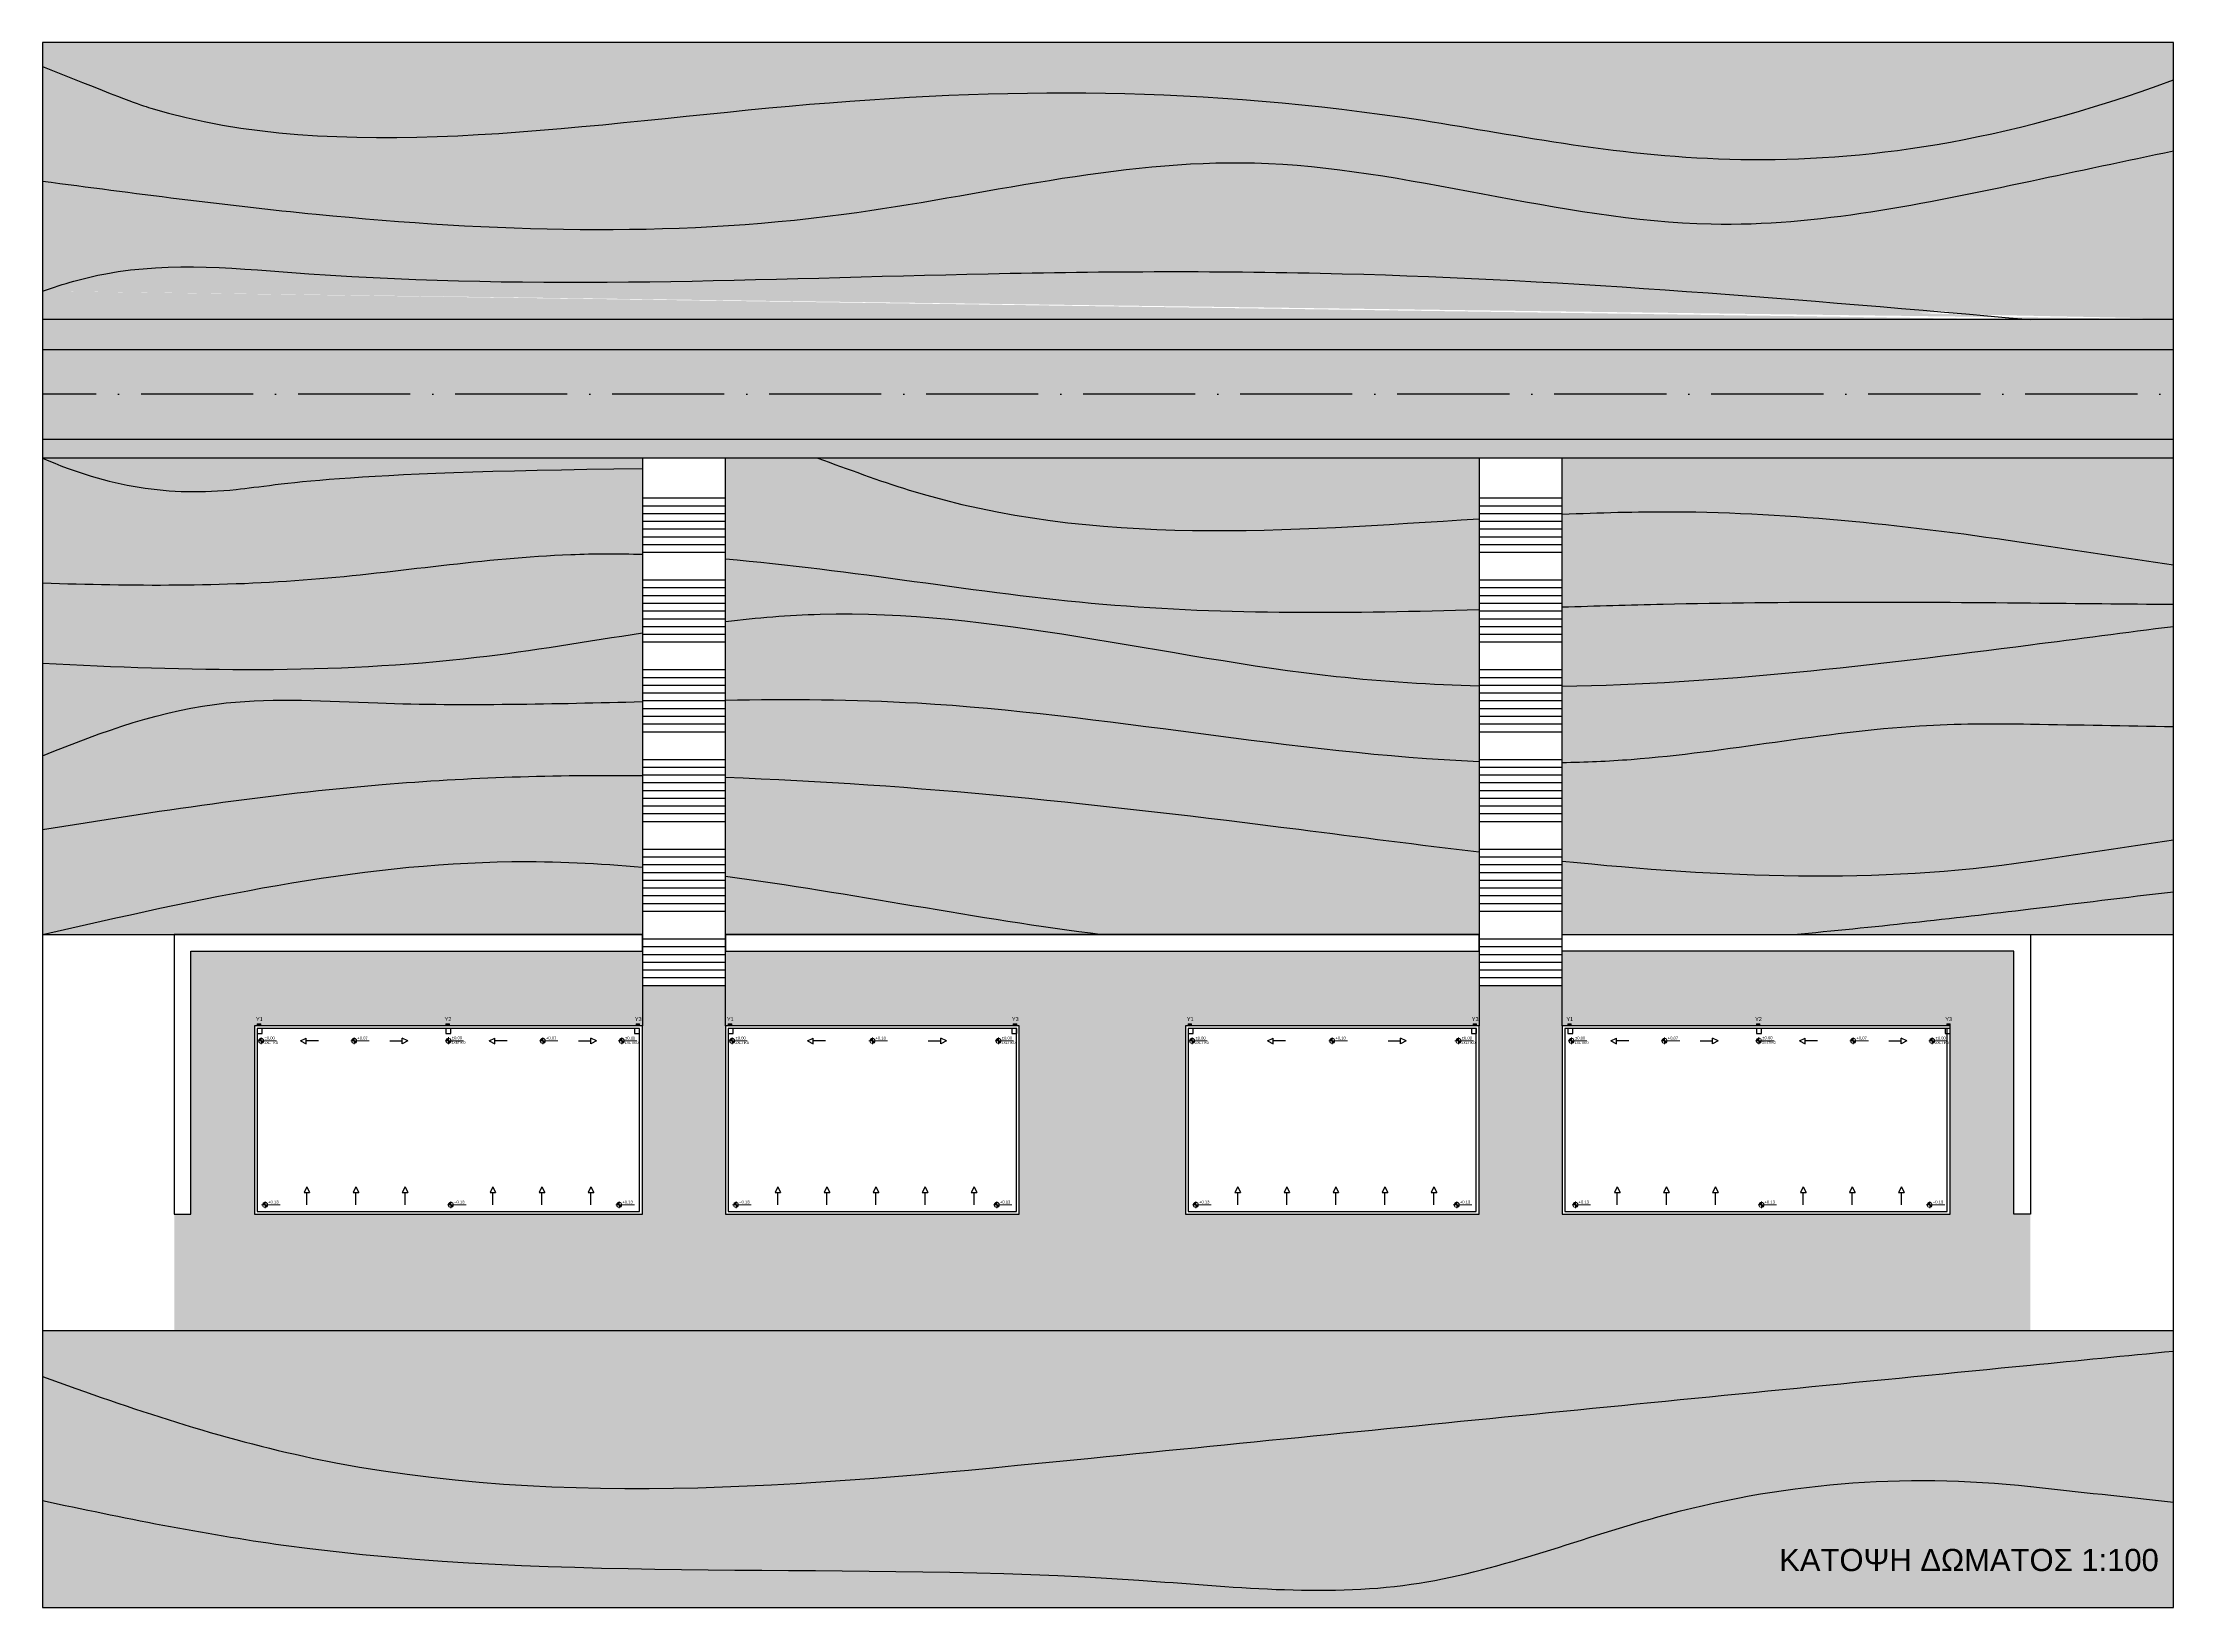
# Model space of a CAD drawing. Header units: millimetres. Extents: x 3409 to 3822, y 896 to 1108.
# Drawn here: x 3408.6 to 3485.5, y 950.9 to 1007.4 of the extents above; entities that cross this region are included whole.
import ezdxf

# ---------------------------------------------------------------- set-up
doc = ezdxf.new("R2010")
doc.units = ezdxf.units.MM
for name, color, linetype in [('A-doma', 224, 'Continuous'), ('a-epipla', 8, 'Continuous'), ('A-grammes anavasis', 252, 'Continuous')]:
    doc.layers.add(name, color=color, linetype=linetype)
doc.layers.add('proteinomena iyometra', color=123, linetype='Continuous', lineweight=9)
doc.styles.add('giannis', font='GOTHIC.TTF')
doc.styles.get("Standard").update_dxf_attribs({"font": 'arial.ttf'})

# ---------------------------------------------------------------- blocks, each defined once
blk = doc.blocks.new('A$C194219EE')
at = {"layer": 'proteinomena iyometra'}
h = blk.add_hatch(color=256, dxfattribs=at)
h.paths.add_polyline_path([(-0.02354134733229785, 0.07169359990439261, 0.4142135623735399), (-0.0716935999045063, -0.02354134733229785), (2.842170943040401e-13, 1.13686837721616e-13)])
h.paths.add_polyline_path([(0.0716935999045063, 0.02354134733235469), (2.842170943040401e-13, 1.13686837721616e-13), (0.02354134733229785, -0.07169359990439261, 0.4142135623735796)])
for p, q in [((-0.09559146653907646, -0.03138846310963572), (0.4301615994266967, 0.1412480839937302)), ((0.03138846310969257, -0.09559146653919015), (-0.03138846310969257, 0.09559146653919015))]:
    blk.add_line(p, q, dxfattribs=at)
blk.add_circle((0, 0), 0.07545970647618422, dxfattribs=at)

msp = doc.modelspace()

# ---------------------------------------------------------------- hatches: boundary and pattern name
at = {"layer": 'a-epipla', "true_color": 0xc7c8ca}
h = msp.add_hatch(dxfattribs=at)
h.set_pattern_fill('AR-SAND', color=9, scale=0.03)
h.set_pattern_definition([(37.50000000000001, (-90.29021023718224, -247.296488926597), (-0.04800093887952137, 1.468239711988027), [0, -1.15824, 0, -1.2954, 0, -1.23825]), (7.499999999999999, (-90.29021023718224, -247.296488926597), (1.348569849414008, 2.150475301705063), [0, -0.6248400000000001, 0, -1.04394, 0, -0.40005]), (327.5, (-91.22747023718223, -247.296488926597), (2.372977110724374, 0.004311554035637286), [0, -0.3809999999999999, 0, -1.3716, 0, -1.7907]), (317.5, (-91.22747023718223, -247.296488926597), (2.290669357416891, 0.6687879697716489), [0, -0.1905, 0, -0.8991599999999998, 0, -1.0287])])
edge = h.paths.add_edge_path()
edge.add_line((3485.505739185796, 1007.369798835002), (3408.595415622063, 1007.369798835002))
edge.add_line((3408.595415622063, 1007.369798835002), (3408.595415622063, 1006.511408341906))
edge.add_spline(control_points=[(3408.595415622065, 1006.511408341906), (3411.612859803812, 1005.296564991653), (3418.598758895228, 1002.865523082952), (3436.160731127113, 1005.77273287525), (3456.905179523675, 1005.797144176954), (3472.987938678616, 1001.409081297586), (3485.505739185776, 1006.022821830337)], knot_values=[3.222606538568493, 3.222606538568493, 3.222606538568493, 3.222606538568493, 4.774767902433644, 27.80759157848244, 50.73370494637758, 71.1039534439532, 71.1039534439532, 71.1039534439532, 71.1039534439532], degree=3, periodic=0)
edge.add_line((3485.505739185796, 1006.022821830343), (3485.505739185796, 1007.369798835002))
edge = h.paths.add_edge_path()
edge.add_spline(control_points=[(3408.595415622063, 1002.369798835002), (3411.8819381284, 1001.934656517931), (3421.459787343485, 1000.66652964767), (3436.199117414828, 1000.154716649385), (3452.890238076427, 1004.623427889464), (3467.168831967043, 999.5770299336921), (3476.504742395238, 1001.555770477668), (3480.345415622059, 1002.369798835002), (3482.065523476638, 1002.734374649867), (3483.785631331217, 1003.098950464733), (3485.505739185796, 1003.463526279598)], knot_values=[0, 0, 0, 0, 9.949591917757791, 28.9959040159145, 43.92482091066925, 60.5604846906635, 72.18730736435612, 72.18730736435612, 72.18730736435612, 77.39456864999458, 77.39456864999458, 77.39456864999458, 77.39456864999458], degree=3, periodic=0)
edge.add_line((3485.505739185796, 1003.463526279598), (3485.505739185796, 1006.022821830343))
edge.add_spline(control_points=[(3485.505739185776, 1006.022821830337), (3472.987938678616, 1001.409081297586), (3456.905179523675, 1005.797144176954), (3436.160731127113, 1005.77273287525), (3418.598758895228, 1002.865523082952), (3411.612859803812, 1005.296564991653), (3408.595415622065, 1006.511408341906)], knot_values=[3.222606538568499, 3.222606538568499, 3.222606538568499, 3.222606538568499, 23.59285503614412, 46.51896840403926, 69.55179208008806, 71.1039534439532, 71.1039534439532, 71.1039534439532, 71.1039534439532], degree=3, periodic=0)
edge.add_line((3408.595415622063, 1006.511408341906), (3408.595415622063, 1002.369798835002))
edge = h.paths.add_edge_path()
edge.add_spline(control_points=[(3485.505739185796, 1003.463526279598), (3483.785631331217, 1003.098950464733), (3482.065523476638, 1002.734374649867), (3480.345415622059, 1002.369798835002), (3476.504742395238, 1001.555770477668), (3467.168831967043, 999.5770299336921), (3452.890238076427, 1004.623427889464), (3436.199117414828, 1000.154716649385), (3421.459787343485, 1000.66652964767), (3411.8819381284, 1001.934656517931), (3408.595415622063, 1002.369798835002)], knot_values=[0, 0, 0, 0, 5.207261285638467, 5.207261285638467, 5.207261285638467, 16.83408395933108, 33.46974773932533, 48.39866463408008, 67.4449767322368, 77.39456864999458, 77.39456864999458, 77.39456864999458, 77.39456864999458], degree=3, periodic=0)
edge.add_line((3408.595415622063, 1002.369798835002), (3408.595415622063, 998.3977465995081))
edge.add_spline(control_points=[(3408.595415622063, 998.3977465995081), (3409.34639016742, 998.6593297270053), (3412.436877343087, 999.5601703996695), (3424.05509121041, 998.3037312000574), (3438.787816781121, 999.0740484856503), (3459.558702627531, 999.1784912914147), (3472.075795301585, 998.0893546346601), (3480.345415622059, 997.369798835002)], knot_values=[2.782908214746047, 2.782908214746047, 2.782908214746047, 2.782908214746047, 5.165023747723748, 12.49912952817789, 37.01243622375199, 49.79815444932041, 74.69132065459894, 74.69132065459979, 74.69132065459979, 74.69132065459979], degree=3, periodic=0)
edge.add_line((3480.345415622058, 997.369798835002), (3485.505739185796, 997.369798835002))
edge.add_line((3485.505739185796, 997.369798835002), (3485.505739185796, 1003.463526279598))
edge = h.paths.add_edge_path(flags=17)
edge.add_spline(control_points=[(3480.345415622059, 997.369798835002), (3472.075795301585, 998.0893546346601), (3459.558702627531, 999.1784912914147), (3438.787816781121, 999.0740484856503), (3424.05509121041, 998.3037312000574), (3412.436877343087, 999.5601703996695), (3409.34639016742, 998.6593297270053), (3408.595415622063, 998.3977465995081)], knot_values=[2.782908214746044, 2.782908214746044, 2.782908214746044, 2.782908214746897, 27.67607442002543, 40.46179264559385, 64.97509934116795, 72.30920512162209, 74.69132065459979, 74.69132065459979, 74.69132065459979, 74.69132065459979], degree=3, periodic=0)
edge.add_line((3408.595415622063, 998.3977465995081), (3408.595415622063, 997.369798835002))
edge.add_line((3408.595415622063, 997.369798835002), (3480.345415622058, 997.369798835002))
edge = h.paths.add_edge_path()
edge.add_line((3485.505739185796, 992.369798835002), (3463.44541562206, 992.369798835002))
edge.add_line((3463.44541562206, 992.369798835002), (3463.44541562206, 990.3398465492025))
edge.add_spline(control_points=[(3463.445415622061, 990.3398465492025), (3464.784397372234, 990.400191521873), (3470.451997967159, 990.5588712192625), (3476.066460934635, 989.9268138866234), (3480.345415622059, 989.2851644592636)], knot_values=[55.60610869975309, 55.60610869975309, 55.60610869975309, 55.60610869975309, 59.60605453919668, 72.55723485798596, 72.55723485798596, 72.55723485798596, 72.55723485798596], degree=3, periodic=0)
edge.add_spline(control_points=[(3480.345415622059, 989.2851644592636), (3480.347295894767, 989.2848825035069), (3480.349176165416, 989.2846005170991), (3480.351056436064, 989.2843185306913), (3482.069284019308, 989.0266339126063), (3483.787511602552, 988.7689492945212), (3485.505739185796, 988.5112646764362)], knot_values=[72.55723485798596, 72.55723485798596, 72.55723485798596, 72.55723485798596, 72.56292590934666, 72.56292590934666, 72.56292590934666, 77.76351840537913, 77.76351840537913, 77.76351840537913, 77.76351840537913], degree=3, periodic=0)
edge.add_line((3485.505739185796, 988.511264676436), (3485.505739185796, 992.369798835002))
edge = h.paths.add_edge_path(flags=17)
edge.add_line((3460.445415622059, 992.369798835002), (3436.575298678295, 992.369798835002))
edge.add_spline(control_points=[(3436.575298678295, 992.369798835002), (3437.673334450412, 991.965783191733), (3445.492684403273, 989.0332449248797), (3453.541646530692, 989.7490638069307), (3460.445415622059, 990.1752539567974)], knot_values=[28.6597639757765, 28.6597639757765, 28.6597639757765, 28.6597639757765, 32.02240446454213, 52.62090807471801, 52.62090807471801, 52.62090807471801, 52.62090807471801], degree=3, periodic=0)
edge.add_line((3460.445415622059, 990.1752539567976), (3460.445415622059, 992.369798835002))
edge = h.paths.add_edge_path(flags=17)
edge.add_line((3430.24541562206, 992.369798835002), (3408.595415622063, 992.369798835002))
edge.add_spline(control_points=[(3408.595415622063, 992.369798835002), (3410.957522522986, 991.3193609454493), (3414.791257265171, 990.7549919095763), (3418.974471012496, 991.8686529482127), (3430.24541562206, 991.9893559850918)], knot_values=[0, 0, 0, 0, 7.509857284047228, 12.79747675654209, 12.79747675654209, 12.79747675654209, 12.79747675654209], degree=3, periodic=0)
edge.add_line((3430.24541562206, 991.9893559850921), (3430.24541562206, 992.369798835002))
edge = h.paths.add_edge_path()
edge.add_spline(control_points=[(3430.24541562206, 991.9893559850918), (3418.974471012496, 991.8686529482127), (3414.791257265171, 990.7549919095763), (3410.957522522986, 991.3193609454493), (3408.595415622063, 992.369798835002)], knot_values=[0, 0, 0, 0, 5.287619472494858, 12.79747675654209, 12.79747675654209, 12.79747675654209, 12.79747675654209], degree=3, periodic=0)
edge.add_line((3408.595415622063, 992.369798835002), (3408.595415622063, 987.8591266976844))
edge.add_spline(control_points=[(3408.595415622064, 987.8591266976844), (3411.83675812769, 987.755598939006), (3418.208509297123, 987.7027765185953), (3425.405746145926, 988.9145359567783), (3429.383016892202, 988.9203613817774), (3430.24541562206, 988.8968817239224)], knot_values=[3.504253033967113, 3.504253033967113, 3.504253033967113, 3.504253033967113, 13.21806330593472, 22.61429345147207, 25.21555317750021, 25.21555317750021, 25.21555317750021, 25.21555317750021], degree=3, periodic=0)
edge.add_line((3430.24541562206, 988.8968817239224), (3430.24541562206, 991.9893559850921))
edge = h.paths.add_edge_path()
edge.add_spline(control_points=[(3430.24541562206, 988.8968817239224), (3429.383016892202, 988.9203613817774), (3425.405746145926, 988.9145359567783), (3418.208509297123, 987.7027765185953), (3411.83675812769, 987.755598939006), (3408.595415622064, 987.8591266976844)], knot_values=[3.504253033967114, 3.504253033967114, 3.504253033967114, 3.504253033967114, 6.105512759995257, 15.50174290553261, 25.21555317750021, 25.21555317750021, 25.21555317750021, 25.21555317750021], degree=3, periodic=0)
edge.add_line((3408.595415622063, 987.8591266976844), (3408.595415622063, 984.9583766843768))
edge.add_spline(control_points=[(3408.595415622063, 984.9583766843768), (3413.831199042498, 984.6884714695971), (3421.071509596297, 984.5160792230381), (3428.253185499713, 985.7542180053699), (3430.24541562206, 986.0598475101062)], knot_values=[3.858754354858767, 3.858754354858767, 3.858754354858767, 3.858754354858767, 19.5324453823423, 25.55818739148386, 25.55818739148386, 25.55818739148386, 25.55818739148386], degree=3, periodic=0)
edge.add_line((3430.24541562206, 986.0598475101062), (3430.24541562206, 988.8968817239224))
edge = h.paths.add_edge_path()
edge.add_spline(control_points=[(3430.24541562206, 986.0598475101062), (3428.253185499713, 985.7542180053699), (3421.071509596297, 984.5160792230381), (3413.831199042498, 984.6884714695971), (3408.595415622063, 984.9583766843768)], knot_values=[3.858754354858767, 3.858754354858767, 3.858754354858767, 3.858754354858767, 9.88449636400032, 25.55818739148386, 25.55818739148386, 25.55818739148386, 25.55818739148386], degree=3, periodic=0)
edge.add_line((3408.595415622063, 984.9583766843768), (3408.595415622063, 981.6135180859912))
edge.add_spline(control_points=[(3408.595415622089, 981.6135180860015), (3410.762124815225, 982.5137021345845), (3414.678686449039, 983.8845697000693), (3422.064174162032, 983.3637649755726), (3427.072191057463, 983.4993629991816), (3430.245415622062, 983.573319884079)], knot_values=[2.418233961354701, 2.418233961354701, 2.418233961354701, 2.418233961354701, 9.344681994061236, 14.81858713621373, 24.34815104459278, 24.34815104459278, 24.34815104459278, 24.34815104459278], degree=3, periodic=0)
edge.add_line((3430.245415622061, 983.573319884079), (3430.24541562206, 986.0598475101062))
edge = h.paths.add_edge_path()
edge.add_spline(control_points=[(3430.245415622062, 983.573319884079), (3427.072191057463, 983.4993629991816), (3422.064174162032, 983.3637649755726), (3414.678686449039, 983.8845697000693), (3410.762124815225, 982.5137021345845), (3408.595415622089, 981.6135180860015)], knot_values=[2.418233961354701, 2.418233961354701, 2.418233961354701, 2.418233961354701, 11.94779786973376, 17.42170301188625, 24.34815104459278, 24.34815104459278, 24.34815104459278, 24.34815104459278], degree=3, periodic=0)
edge.add_line((3408.595415622063, 981.6135180859912), (3408.595415622063, 978.9537201824216))
edge.add_spline(control_points=[(3408.595415622063, 978.9537201824216), (3412.679925970852, 979.6182422966199), (3419.891192940721, 980.717565397483), (3427.109724919495, 980.9371593003318), (3430.245415622061, 980.9071755362315)], knot_values=[2.150690971400703, 2.150690971400703, 2.150690971400703, 2.150690971400703, 14.52193143468601, 23.99046371452064, 23.99046371452064, 23.99046371452064, 23.99046371452064], degree=3, periodic=0)
edge.add_line((3430.245415622061, 980.9071755362313), (3430.245415622061, 983.573319884079))
edge = h.paths.add_edge_path()
edge.add_spline(control_points=[(3430.245415622061, 980.9071755362315), (3427.109724919495, 980.9371593003318), (3419.891192940721, 980.717565397483), (3412.679925970852, 979.6182422966199), (3408.595415622063, 978.9537201824216)], knot_values=[2.150690971400703, 2.150690971400703, 2.150690971400703, 2.150690971400703, 11.61922325123533, 23.99046371452064, 23.99046371452064, 23.99046371452064, 23.99046371452064], degree=3, periodic=0)
edge.add_line((3408.595415622063, 978.9537201824216), (3408.595415622063, 975.1697988350013))
edge.add_spline(control_points=[(3408.595415622063, 975.1697988350013), (3414.235254040696, 976.4503714279474), (3421.443149251039, 978.0869844608135), (3428.671842610997, 977.7381145246288), (3430.245415622062, 977.5994557107585)], knot_values=[0, 0, 0, 0, 17.13469157564615, 21.89868790047755, 21.89868790047755, 21.89868790047755, 21.89868790047755], degree=3, periodic=0)
edge.add_line((3430.245415622061, 977.5994557107585), (3430.245415622061, 980.9071755362313))
edge = h.paths.add_edge_path()
edge.add_spline(control_points=[(3430.245415622062, 977.5994557107585), (3428.671842610997, 977.7381145246288), (3421.443149251039, 978.0869844608135), (3414.235254040696, 976.4503714279474), (3408.595415622063, 975.1697988350013)], knot_values=[0, 0, 0, 0, 4.7639963248314, 21.89868790047755, 21.89868790047755, 21.89868790047755, 21.89868790047755], degree=3, periodic=0)
edge.add_line((3408.595415622063, 975.1697988350013), (3430.245415622061, 975.1697988350013))
edge.add_line((3430.245415622061, 975.1697988350013), (3430.245415622061, 977.5994557107585))
edge = h.paths.add_edge_path()
edge.add_spline(control_points=[(3460.445415622059, 990.1752539567974), (3453.541646530692, 989.7490638069307), (3445.492684403273, 989.0332449248797), (3437.673334450412, 991.965783191733), (3436.575298678295, 992.369798835002)], knot_values=[28.65976397577649, 28.65976397577649, 28.65976397577649, 28.65976397577649, 49.25826758595237, 52.620908074718, 52.620908074718, 52.620908074718, 52.620908074718], degree=3, periodic=0)
edge.add_line((3436.575298678295, 992.369798835002), (3433.245415622061, 992.369798835002))
edge.add_line((3433.245415622061, 992.369798835002), (3433.245415622061, 988.7254995849537))
edge.add_spline(control_points=[(3433.245415622055, 988.7254995849544), (3437.780875722471, 988.3460470358452), (3446.826430958423, 986.6393615375005), (3455.915410081012, 986.7688472659595), (3460.44541562206, 986.9002992717865)], knot_values=[28.23153989145666, 28.23153989145666, 28.23153989145666, 28.23153989145666, 41.90860013843869, 55.48929057742752, 55.48929057742752, 55.48929057742752, 55.48929057742752], degree=3, periodic=0)
edge.add_line((3460.445415622059, 986.9002992717865), (3460.445415622059, 990.1752539567976))
edge = h.paths.add_edge_path()
edge.add_spline(control_points=[(3460.44541562206, 986.9002992717865), (3455.915410081012, 986.7688472659595), (3446.826430958423, 986.6393615375005), (3437.780875722471, 988.3460470358452), (3433.245415622055, 988.7254995849544)], knot_values=[28.23153989145665, 28.23153989145665, 28.23153989145665, 28.23153989145665, 41.81223033044549, 55.48929057742752, 55.48929057742752, 55.48929057742752, 55.48929057742752], degree=3, periodic=0)
edge.add_line((3433.245415622061, 988.7254995849537), (3433.245415622061, 986.4727709069396))
edge.add_spline(control_points=[(3433.245415622061, 986.4727709069396), (3434.382730332411, 986.6042909331504), (3441.717065033435, 987.2168811052595), (3450.771995973591, 984.6909151175755), (3458.723835723666, 984.1914627716162), (3460.44541562206, 984.147906605506)], knot_values=[28.58406418937264, 28.58406418937264, 28.58406418937264, 28.58406418937264, 32.02650920707173, 50.7889961601961, 55.96844737018523, 55.96844737018523, 55.96844737018523, 55.96844737018523], degree=3, periodic=0)
edge.add_line((3460.445415622059, 984.147906605506), (3460.445415622059, 986.9002992717865))
edge = h.paths.add_edge_path()
edge.add_spline(control_points=[(3460.44541562206, 984.147906605506), (3458.723835723666, 984.1914627716162), (3450.771995973591, 984.6909151175755), (3441.717065033435, 987.2168811052595), (3434.382730332411, 986.6042909331504), (3433.245415622061, 986.4727709069396)], knot_values=[28.58406418937264, 28.58406418937264, 28.58406418937264, 28.58406418937264, 33.76351539936177, 52.52600235248614, 55.96844737018523, 55.96844737018523, 55.96844737018523, 55.96844737018523], degree=3, periodic=0)
edge.add_line((3433.245415622061, 986.4727709069396), (3433.245415622061, 983.6330502322587))
edge.add_spline(control_points=[(3433.245415622061, 983.6330502322587), (3435.554509972197, 983.666081257059), (3444.614268083233, 983.6319857616215), (3453.700420458801, 981.6981697263097), (3460.445415622059, 981.4175089699984)], knot_values=[27.35322651750348, 27.35322651750348, 27.35322651750348, 27.35322651750348, 34.29600132099844, 54.62066233688114, 54.62066233688114, 54.62066233688114, 54.62066233688114], degree=3, periodic=0)
edge.add_line((3460.445415622059, 981.4175089699984), (3460.445415622059, 984.147906605506))
edge = h.paths.add_edge_path()
edge.add_spline(control_points=[(3460.445415622059, 981.4175089699984), (3453.700420458801, 981.6981697263097), (3444.614268083233, 983.6319857616215), (3435.554509972197, 983.666081257059), (3433.245415622061, 983.6330502322587)], knot_values=[27.35322651750349, 27.35322651750349, 27.35322651750349, 27.35322651750349, 47.67788753338618, 54.62066233688114, 54.62066233688114, 54.62066233688114, 54.62066233688114], degree=3, periodic=0)
edge.add_line((3433.245415622061, 983.6330502322587), (3433.245415622061, 980.84166435258))
edge.add_spline(control_points=[(3433.245415622061, 980.84166435258), (3440.091307781408, 980.6112270321428), (3449.109436689244, 979.6093050776301), (3458.274746426913, 978.4048681493041), (3460.44541562206, 978.1488088003086)], knot_values=[27.00802882337619, 27.00802882337619, 27.00802882337619, 27.00802882337619, 47.65098050792986, 54.05746416939724, 54.05746416939724, 54.05746416939724, 54.05746416939724], degree=3, periodic=0)
edge.add_line((3460.44541562206, 978.1488088003086), (3460.445415622059, 981.4175089699984))
edge = h.paths.add_edge_path()
edge.add_spline(control_points=[(3460.44541562206, 978.1488088003086), (3458.274746426913, 978.4048681493041), (3449.109436689244, 979.6093050776301), (3440.091307781408, 980.6112270321428), (3433.245415622061, 980.84166435258)], knot_values=[27.0080288233762, 27.0080288233762, 27.0080288233762, 27.0080288233762, 33.41451248484358, 54.05746416939725, 54.05746416939725, 54.05746416939725, 54.05746416939725], degree=3, periodic=0)
edge.add_line((3433.245415622061, 980.84166435258), (3433.245415622061, 977.2672279402589))
edge.add_spline(control_points=[(3433.245415622061, 977.2672279402589), (3437.770465389792, 976.675873444311), (3442.303740735276, 975.7299883200276), (3446.845415622061, 975.1697988350013)], knot_values=[24.92497708363962, 24.92497708363962, 24.92497708363962, 24.92497708363962, 38.61359146816849, 38.61359146816849, 38.61359146816849, 38.61359146816849], degree=3, periodic=0)
edge.add_line((3446.845415622061, 975.1697988350013), (3460.44541562206, 975.1697988350013))
edge.add_line((3460.44541562206, 975.1697988350013), (3460.44541562206, 978.1488088003086))
edge = h.paths.add_edge_path(flags=17)
edge.add_spline(control_points=[(3446.845415622061, 975.1697988350013), (3442.303740735276, 975.7299883200276), (3437.770465389792, 976.675873444311), (3433.245415622061, 977.2672279402589)], knot_values=[24.92497708363962, 24.92497708363962, 24.92497708363962, 24.92497708363962, 38.61359146816849, 38.61359146816849, 38.61359146816849, 38.61359146816849], degree=3, periodic=0)
edge.add_line((3433.245415622061, 977.2672279402589), (3433.245415622061, 975.1697988350013))
edge.add_line((3433.245415622061, 975.1697988350013), (3446.845415622061, 975.1697988350013))
edge = h.paths.add_edge_path()
edge.add_spline(control_points=[(3485.505739185796, 988.5112646764362), (3483.787511602552, 988.7689492945212), (3482.069284019308, 989.0266339126063), (3480.351056436064, 989.2843185306913), (3480.349176165416, 989.2846005170991), (3480.347295894767, 989.2848825035069), (3480.345415622059, 989.2851644592636)], knot_values=[72.55723485798595, 72.55723485798595, 72.55723485798595, 72.55723485798595, 77.75782735401842, 77.75782735401842, 77.75782735401842, 77.76351840537912, 77.76351840537912, 77.76351840537912, 77.76351840537912], degree=3, periodic=0)
edge.add_spline(control_points=[(3480.345415622059, 989.2851644592636), (3476.066460934635, 989.9268138866234), (3470.451997967159, 990.5588712192625), (3464.784397372234, 990.400191521873), (3463.445415622061, 990.3398465492025)], knot_values=[55.60610869975308, 55.60610869975308, 55.60610869975308, 55.60610869975308, 68.55728901854236, 72.55723485798595, 72.55723485798595, 72.55723485798595, 72.55723485798595], degree=3, periodic=0)
edge.add_line((3463.44541562206, 990.3398465492025), (3463.44541562206, 986.9929519907585))
edge.add_spline(control_points=[(3463.445415622061, 986.9929519907585), (3464.659737476302, 987.0310296607042), (3470.295953642972, 987.2014669240727), (3475.927662195285, 987.1813005261354), (3480.345415622059, 987.1385635153156)], knot_values=[58.48709941948768, 58.48709941948768, 58.48709941948768, 58.48709941948768, 62.12736346875928, 75.38365583086863, 75.38365583086863, 75.38365583086863, 75.38365583086863], degree=3, periodic=0)
edge.add_spline(control_points=[(3480.345415622059, 987.1385635153156), (3480.345721964993, 987.1385605517773), (3480.346028307923, 987.1385575881097), (3480.346334650854, 987.1385546244421), (3482.066136162502, 987.12191666898), (3483.785937674149, 987.1052787135179), (3485.505739185796, 987.0886407580558)], knot_values=[75.38365583086863, 75.38365583086863, 75.38365583086863, 75.38365583086863, 75.3845750699257, 75.3845750699257, 75.3845750699257, 80.54516002545692, 80.54516002545692, 80.54516002545692, 80.54516002545692], degree=3, periodic=0)
edge.add_line((3485.505739185796, 987.088640758056), (3485.505739185796, 988.511264676436))
edge = h.paths.add_edge_path()
edge.add_spline(control_points=[(3485.505739185796, 987.0886407580558), (3483.785937674149, 987.1052787135179), (3482.066136162502, 987.12191666898), (3480.346334650854, 987.1385546244421), (3480.346028307923, 987.1385575881097), (3480.345721964993, 987.1385605517773), (3480.345415622059, 987.1385635153156)], knot_values=[75.38365583086865, 75.38365583086865, 75.38365583086865, 75.38365583086865, 80.54424078639987, 80.54424078639987, 80.54424078639987, 80.54516002545694, 80.54516002545694, 80.54516002545694, 80.54516002545694], degree=3, periodic=0)
edge.add_spline(control_points=[(3480.345415622059, 987.1385635153156), (3475.927662195285, 987.1813005261354), (3470.295953642972, 987.2014669240727), (3464.659737476302, 987.0310296607042), (3463.445415622061, 986.9929519907585)], knot_values=[58.48709941948766, 58.48709941948766, 58.48709941948766, 58.48709941948766, 71.74339178159701, 75.38365583086862, 75.38365583086862, 75.38365583086862, 75.38365583086862], degree=3, periodic=0)
edge.add_line((3463.44541562206, 986.9929519907585), (3463.44541562206, 984.1342305146511))
edge.add_spline(control_points=[(3463.44541562206, 984.1342305146511), (3469.070268669345, 984.2194764798762), (3474.7073004997, 984.896193042516), (3480.34541562206, 985.6255203928249)], knot_values=[58.97570850691012, 58.97570850691012, 58.97570850691012, 58.97570850691012, 75.884244764637, 75.884244764637, 75.884244764637, 75.884244764637], degree=3, periodic=0)
edge.add_spline(control_points=[(3480.34541562206, 985.6255203928249), (3480.345783864635, 985.6255680274292), (3480.346152107216, 985.6256156622578), (3480.346520349797, 985.6256632970865), (3482.066259961797, 985.8481239955954), (3483.785999573796, 986.0705846941044), (3485.505739185796, 986.2930453926133)], knot_values=[75.884244764637, 75.884244764637, 75.884244764637, 75.884244764637, 75.88534911295449, 75.88534911295449, 75.88534911295449, 81.04279598554378, 81.04279598554378, 81.04279598554378, 81.04279598554378], degree=3, periodic=0)
edge.add_line((3485.505739185796, 986.2930453926135), (3485.505739185796, 987.088640758056))
edge = h.paths.add_edge_path()
edge.add_spline(control_points=[(3485.505739185796, 986.2930453926133), (3483.785999573796, 986.0705846941044), (3482.066259961797, 985.8481239955954), (3480.346520349797, 985.6256632970865), (3480.346152107216, 985.6256156622578), (3480.345783864635, 985.6255680274292), (3480.34541562206, 985.6255203928249)], knot_values=[75.88424476463699, 75.88424476463699, 75.88424476463699, 75.88424476463699, 81.04169163722628, 81.04169163722628, 81.04169163722628, 81.04279598554376, 81.04279598554376, 81.04279598554376, 81.04279598554376], degree=3, periodic=0)
edge.add_spline(control_points=[(3480.34541562206, 985.6255203928249), (3474.7073004997, 984.896193042516), (3469.070268669345, 984.2194764798762), (3463.44541562206, 984.1342305146511)], knot_values=[58.97570850691011, 58.97570850691011, 58.97570850691011, 58.97570850691011, 75.88424476463699, 75.88424476463699, 75.88424476463699, 75.88424476463699], degree=3, periodic=0)
edge.add_line((3463.44541562206, 984.1342305146511), (3463.44541562206, 981.3764761402306))
edge.add_spline(control_points=[(3463.445415622061, 981.3764761402306), (3464.274224716664, 981.3903223199136), (3468.574265202874, 981.5792803130544), (3474.180347169491, 982.7675086781549), (3479.008844314731, 982.7881980815698), (3480.345415622059, 982.7650720741328)], knot_values=[57.63593075822776, 57.63593075822776, 57.63593075822776, 57.63593075822776, 60.13676556248845, 70.6188507964793, 74.62523547008558, 74.62523547008558, 74.62523547008558, 74.62523547008558], degree=3, periodic=0)
edge.add_spline(control_points=[(3480.345415622059, 982.7650720741328), (3480.349017150879, 982.765009758728), (3480.352618689751, 982.7649472338676), (3480.356220228622, 982.7648847090072), (3482.07272654768, 982.7350851367264), (3483.789232866739, 982.7052855644456), (3485.505739185797, 982.6754859921648)], knot_values=[74.62523547008558, 74.62523547008558, 74.62523547008558, 74.62523547008558, 74.63603108554418, 74.63603108554418, 74.63603108554418, 79.78126005972126, 79.78126005972126, 79.78126005972126, 79.78126005972126], degree=3, periodic=0)
edge.add_line((3485.505739185796, 982.675485992165), (3485.505739185796, 986.2930453926135))
edge = h.paths.add_edge_path()
edge.add_spline(control_points=[(3485.505739185797, 982.6754859921648), (3483.789232866739, 982.7052855644456), (3482.07272654768, 982.7350851367264), (3480.356220228622, 982.7648847090072), (3480.352618689751, 982.7649472338676), (3480.349017150879, 982.765009758728), (3480.345415622059, 982.7650720741328)], knot_values=[74.62523547008558, 74.62523547008558, 74.62523547008558, 74.62523547008558, 79.77046444426267, 79.77046444426267, 79.77046444426267, 79.78126005972126, 79.78126005972126, 79.78126005972126, 79.78126005972126], degree=3, periodic=0)
edge.add_spline(control_points=[(3480.345415622059, 982.7650720741328), (3479.008844314731, 982.7881980815698), (3474.180347169491, 982.7675086781549), (3468.574265202874, 981.5792803130544), (3464.274224716664, 981.3903223199136), (3463.445415622061, 981.3764761402306)], knot_values=[57.63593075822777, 57.63593075822777, 57.63593075822777, 57.63593075822777, 61.64231543183406, 72.12440066582491, 74.6252354700856, 74.6252354700856, 74.6252354700856, 74.6252354700856], degree=3, periodic=0)
edge.add_line((3463.44541562206, 981.3764761402306), (3463.44541562206, 977.8173911734084))
edge.add_spline(control_points=[(3463.445415622061, 977.8173911734084), (3469.156600673912, 977.2366689977412), (3474.84064318744, 976.9880732841614), (3480.345415622059, 977.8123003414255)], knot_values=[57.00969974055715, 57.00969974055715, 57.00969974055715, 57.00969974055715, 73.87990154730348, 73.87990154730348, 73.87990154730348, 73.87990154730348], degree=3, periodic=0)
edge.add_spline(control_points=[(3480.345415622059, 977.8123003414255), (3480.352897972226, 977.8134206702916), (3480.360379991182, 977.8145429812564), (3480.367862010137, 977.8156652922212), (3482.080487735357, 978.0725610099889), (3483.793113460577, 978.3294567277567), (3485.505739185797, 978.5863524455244)], knot_values=[73.87990154730348, 73.87990154730348, 73.87990154730348, 73.87990154730348, 73.90283233305466, 73.90283233305466, 73.90283233305466, 79.15166340521044, 79.15166340521044, 79.15166340521044, 79.15166340521044], degree=3, periodic=0)
edge.add_line((3485.505739185796, 978.5863524455242), (3485.505739185796, 982.675485992165))
edge = h.paths.add_edge_path()
edge.add_spline(control_points=[(3485.505739185797, 978.5863524455244), (3483.793113460577, 978.3294567277567), (3482.080487735357, 978.0725610099889), (3480.367862010137, 977.8156652922212), (3480.360379991182, 977.8145429812564), (3480.352897972226, 977.8134206702916), (3480.345415622059, 977.8123003414255)], knot_values=[73.87990154730348, 73.87990154730348, 73.87990154730348, 73.87990154730348, 79.12873261945926, 79.12873261945926, 79.12873261945926, 79.15166340521044, 79.15166340521044, 79.15166340521044, 79.15166340521044], degree=3, periodic=0)
edge.add_spline(control_points=[(3480.345415622059, 977.8123003414255), (3474.84064318744, 976.9880732841614), (3469.156600673912, 977.2366689977412), (3463.445415622061, 977.8173911734084)], knot_values=[57.00969974055714, 57.00969974055714, 57.00969974055714, 57.00969974055714, 73.87990154730346, 73.87990154730346, 73.87990154730346, 73.87990154730346], degree=3, periodic=0)
edge.add_line((3463.44541562206, 977.8173911734084), (3463.44541562206, 975.1697988350013))
edge.add_line((3463.44541562206, 975.1697988350013), (3471.801734238048, 975.1697988350013))
edge.add_spline(control_points=[(3471.80173423805, 975.1697988350015), (3474.648597248468, 975.4292279281228), (3477.49671987971, 975.7464971153761), (3480.34541562206, 976.0900827938246)], knot_values=[63.61921562085264, 63.61921562085264, 63.61921562085264, 63.61921562085264, 72.15969531986948, 72.15969531986948, 72.15969531986948, 72.15969531986948], degree=3, periodic=0)
edge.add_spline(control_points=[(3480.34541562206, 976.0900827938246), (3480.346137861944, 976.090169904314), (3480.346860101864, 976.0902570164951), (3480.347582341785, 976.0903441286762), (3482.066967956456, 976.2977259510628), (3483.786353571126, 976.5051077734495), (3485.505739185797, 976.7124895958361)], knot_values=[72.15969531986948, 72.15969531986948, 72.15969531986948, 72.15969531986948, 72.16186061782554, 72.16186061782554, 72.16186061782554, 77.31663266756269, 77.31663266756269, 77.31663266756269, 77.31663266756269], degree=3, periodic=0)
edge.add_line((3485.505739185796, 976.7124895958364), (3485.505739185796, 978.5863524455242))
edge = h.paths.add_edge_path(flags=17)
edge.add_spline(control_points=[(3485.505739185797, 976.7124895958361), (3483.786353571126, 976.5051077734495), (3482.066967956456, 976.2977259510628), (3480.347582341785, 976.0903441286762), (3480.346860101864, 976.0902570164951), (3480.346137861944, 976.090169904314), (3480.34541562206, 976.0900827938246)], knot_values=[72.15969531986948, 72.15969531986948, 72.15969531986948, 72.15969531986948, 77.31446736960663, 77.31446736960663, 77.31446736960663, 77.31663266756269, 77.31663266756269, 77.31663266756269, 77.31663266756269], degree=3, periodic=0)
edge.add_spline(control_points=[(3480.34541562206, 976.0900827938246), (3477.49671987971, 975.7464971153761), (3474.648597248468, 975.4292279281228), (3471.80173423805, 975.1697988350015)], knot_values=[63.61921562085266, 63.61921562085266, 63.61921562085266, 63.61921562085266, 72.1596953198695, 72.1596953198695, 72.1596953198695, 72.1596953198695], degree=3, periodic=0)
edge.add_line((3471.801734238234, 975.169798835019), (3480.345415622059, 975.169798835019))
edge.add_line((3480.345415622059, 975.169798835019), (3485.505739185796, 975.1697988350013))
edge.add_line((3485.505739185796, 975.1697988350013), (3485.505739185796, 976.7124895958364))
edge = h.paths.add_edge_path()
edge.add_spline(control_points=[(3408.595415622063, 959.2116526815203), (3411.805417679245, 958.028643158849), (3423.938081388027, 954.000992109884), (3448.596328252744, 956.4902604838064), (3469.12718935611, 958.5144388226411), (3480.345415622059, 959.6186058755529)], knot_values=[4.228722024319936, 4.228722024319936, 4.228722024319936, 4.228722024319936, 14.42675767679253, 42.54407946041606, 76.5767863875131, 76.5767863875131, 76.5767863875131, 76.5767863875131], degree=3, periodic=0)
edge.add_spline(control_points=[(3480.345415622059, 959.6186058755529), (3480.345457678085, 959.6186100149666), (3480.345499734111, 959.6186141543801), (3480.345541790137, 959.6186182937936), (3482.06560758869, 959.78791777929), (3483.785673387244, 959.9572172647863), (3485.505739185797, 960.1265167502827)], knot_values=[76.5767863875131, 76.5767863875131, 76.5767863875131, 76.5767863875131, 76.57691397278194, 76.57691397278194, 76.57691397278194, 81.7950736208982, 81.7950736208982, 81.7950736208982, 81.7950736208982], degree=3, periodic=0)
edge.add_line((3485.505739185796, 960.1265167502827), (3485.505739185796, 960.8698527701056))
edge.add_line((3485.505739185796, 960.8698527701056), (3408.595415622063, 960.8698527701056))
edge.add_line((3408.595415622063, 960.8698527701056), (3408.595415622063, 959.2116526815203))
edge = h.paths.add_edge_path()
edge.add_spline(control_points=[(3408.595415622064, 954.72851903286), (3411.487198396496, 954.1062732354314), (3424.492786415096, 951.4760603951347), (3440.990166138259, 952.8357567422825), (3457.910734506514, 950.8840598174309), (3468.312846683497, 955.0851810564568), (3475.693021231308, 955.7443923599428), (3480.34541562206, 955.2353385645511)], knot_values=[2.218500505438652, 2.218500505438652, 2.218500505438652, 2.218500505438652, 11.0645359917618, 41.97093051132982, 51.75123872397911, 60.96789911721326, 74.6842450297028, 74.6842450297028, 74.6842450297028, 74.6842450297028], degree=3, periodic=0)
edge.add_spline(control_points=[(3480.34541562206, 955.2353385645511), (3480.349032896178, 955.2349427711242), (3480.352650201788, 955.2345467780128), (3480.356267507398, 955.2341507849014), (3482.072758066864, 955.0462434000463), (3483.78924862633, 954.8583360151911), (3485.505739185797, 954.6704286303359)], knot_values=[74.6842450297028, 74.6842450297028, 74.6842450297028, 74.6842450297028, 74.6949095991495, 74.6949095991495, 74.6949095991495, 79.75548085067426, 79.75548085067426, 79.75548085067426, 79.75548085067426], degree=3, periodic=0)
edge.add_line((3485.505739185796, 954.6704286303359), (3485.505739185796, 960.1265167502827))
edge.add_spline(control_points=[(3485.505739185797, 960.1265167502827), (3483.785673387244, 959.9572172647863), (3482.06560758869, 959.78791777929), (3480.345541790137, 959.6186182937936), (3480.345499734111, 959.6186141543801), (3480.345457678085, 959.6186100149666), (3480.345415622059, 959.6186058755529)], knot_values=[76.5767863875131, 76.5767863875131, 76.5767863875131, 76.5767863875131, 81.79494603562935, 81.79494603562935, 81.79494603562935, 81.7950736208982, 81.7950736208982, 81.7950736208982, 81.7950736208982], degree=3, periodic=0)
edge.add_spline(control_points=[(3480.345415622059, 959.6186058755529), (3469.12718935611, 958.5144388226411), (3448.596328252744, 956.4902604838064), (3423.938081388027, 954.000992109884), (3411.805417679245, 958.028643158849), (3408.595415622063, 959.2116526815203)], knot_values=[4.228722024319936, 4.228722024319936, 4.228722024319936, 4.228722024319936, 38.26142895141697, 66.3787507350405, 76.5767863875131, 76.5767863875131, 76.5767863875131, 76.5767863875131], degree=3, periodic=0)
edge.add_line((3408.595415622063, 959.2116526815203), (3408.595415622063, 954.72851903286))
edge = h.paths.add_edge_path()
edge.add_spline(control_points=[(3485.505739185797, 954.6704286303359), (3483.78924862633, 954.8583360151911), (3482.072758066864, 955.0462434000463), (3480.356267507398, 955.2341507849014), (3480.352650201788, 955.2345467780128), (3480.349032896178, 955.2349427711242), (3480.34541562206, 955.2353385645511)], knot_values=[74.68424502970281, 74.68424502970281, 74.68424502970281, 74.68424502970281, 79.74481628122757, 79.74481628122757, 79.74481628122757, 79.75548085067427, 79.75548085067427, 79.75548085067427, 79.75548085067427], degree=3, periodic=0)
edge.add_spline(control_points=[(3480.34541562206, 955.2353385645511), (3475.693021231308, 955.7443923599428), (3468.312846683497, 955.0851810564568), (3457.910734506514, 950.8840598174309), (3440.990166138259, 952.8357567422825), (3424.492786415096, 951.4760603951347), (3411.487198396496, 954.1062732354314), (3408.595415622064, 954.72851903286)], knot_values=[2.218500505438655, 2.218500505438655, 2.218500505438655, 2.218500505438655, 15.93484641792818, 25.15150681116234, 34.93181502381163, 65.83820954337965, 74.6842450297028, 74.6842450297028, 74.6842450297028, 74.6842450297028], degree=3, periodic=0)
edge.add_line((3408.595415622063, 954.72851903286), (3408.595415622063, 950.8698527701056))
edge.add_line((3408.595415622063, 950.8698527701056), (3485.505739185796, 950.8698527701056))
edge.add_line((3485.505739185796, 950.8698527701056), (3485.505739185796, 954.6704286303359))
h = msp.add_hatch(color=9, dxfattribs=at)
h.dxf.hatch_style = 1
h.paths.add_polyline_path([(3485.505739185796, 997.369798835002), (3408.595415622063, 997.369798835002), (3408.595415622063, 992.369798835002), (3485.505739185796, 992.369798835002)])
at = {"layer": 'a-epipla', "true_color": 0x000000}
h = msp.add_hatch(dxfattribs=at)
h.set_pattern_fill('ANSI35', color=18, scale=0.51, angle=135)
h.set_pattern_definition([(180, (-90.29021023718224, -247.296488926597), (-2.220446049250313e-16, -3.2385), []), (180, (-91.90946093660091, -245.6772382271783), (-2.220446049250313e-16, -3.2385), [4.048125, -0.8096249999999999, 0, -0.8096249999999999])])
h.paths.add_polyline_path([(3485.505739185796, 997.369798835002), (3408.595415622063, 997.369798835002), (3408.595415622063, 992.369798835002), (3485.505739185796, 992.369798835002)])
at = {"layer": 'a-epipla', "true_color": 0x939598}
h = msp.add_hatch(color=252, dxfattribs=at)
h.dxf.hatch_style = 1
h.paths.add_polyline_path([(3449.845415622061, 971.8698527701158), (3460.44541562206, 971.8698527701051), (3460.44541562206, 974.5697988350014), (3433.245415622061, 974.5697988349859), (3433.245415622061, 971.8698527701158), (3443.845415622061, 971.8698527701056), (3443.845415622061, 965.0698527701074), (3433.245415622066, 965.069852770105), (3433.245415622061, 971.8698527701158), (3433.245415622061, 973.3297988350021), (3430.245415622062, 973.3297988350021), (3430.245415622062, 971.8698527701051), (3430.245415622061, 965.069852770105), (3416.245415622064, 965.069852770105), (3416.245415622064, 971.869852770106), (3430.245415622062, 971.8698527701051), (3430.245415622061, 974.5697988350046), (3413.945415622063, 974.5697988350014), (3413.945415622064, 965.069852770105), (3413.345415622063, 965.069852770105), (3413.345415622063, 975.1697988350013), (3413.345415622063, 960.8698527701056), (3480.345415622059, 960.8698527701056), (3480.345415622059, 975.1697988350013), (3480.345415622059, 965.0698527701054), (3479.745415622069, 965.069852770105), (3479.74541562207, 974.5697988350018), (3463.44541562206, 974.5697988350023), (3463.44541562206, 971.869852770124), (3477.445415622059, 971.8698527701051), (3477.445415622059, 965.0698527701095), (3463.44541562206, 965.0698527701063), (3463.44541562206, 971.869852770124), (3463.44541562206, 973.3297988350025), (3460.44541562206, 973.3297988350025), (3460.44541562206, 971.8698527701056), (3460.44541562206, 965.0698527701063), (3449.845415622061, 965.0698527701065)])

# ---------------------------------------------------------------- linework, layer by layer
at = {"layer": 'A-doma'}
for p, q in [((3416.345415622064, 971.9436890314539), (3416.345415622064, 971.869852770106)), ((3416.345415622064, 971.9436890314539), (3416.468319994428, 971.9436890314539)), ((3416.345415622064, 971.7698527701061), (3416.345415622064, 971.5898527701058)), ((3416.525415622064, 971.7698527701061), (3416.345415622064, 971.7698527701061)), ((3416.345415622064, 971.5898527701058), (3416.525415622064, 971.5898527701058)), ((3416.468319994428, 971.869852770106), (3416.468319994428, 971.9436890314539)), ((3416.525415622064, 971.5898527701058), (3416.525415622064, 971.7698527701061)), ((3423.155415622062, 971.9436890314535), (3423.155415622062, 971.8698527701056)), ((3423.155415622062, 971.9436890314535), (3423.278319994427, 971.9436890314535)), ((3423.155415622062, 971.7698527701057), (3423.155415622062, 971.5898527701054)), ((3423.335415622063, 971.7698527701057), (3423.155415622062, 971.7698527701057)), ((3423.155415622062, 971.5898527701054), (3423.335415622063, 971.5898527701054)), ((3423.278319994427, 971.8698527701056), (3423.278319994427, 971.9436890314535)), ((3423.335415622063, 971.5898527701054), (3423.335415622063, 971.7698527701057)), ((3429.965415622061, 971.7698527701052), (3429.965415622061, 971.5898527701049)), ((3430.145415622062, 971.7698527701052), (3429.965415622061, 971.7698527701052)), ((3429.965415622061, 971.5898527701049), (3430.145415622062, 971.5898527701049)), ((3430.022511249697, 971.9436890314532), (3430.022511249697, 971.8698527701054)), ((3430.022511249697, 971.9436890314532), (3430.145415622062, 971.9436890314532)), ((3430.145415622062, 971.8698527701054), (3430.145415622062, 971.9436890314532)), ((3430.145415622062, 971.5898527701049), (3430.145415622062, 971.7698527701052)), ((3433.345415622061, 971.9436890314353), (3433.345415622061, 971.8698527700874)), ((3433.345415622061, 971.9436890314353), (3433.468319994425, 971.9436890314353)), ((3433.345415622061, 971.7698527700875), (3433.345415622061, 971.5898527700872)), ((3433.525415622061, 971.7698527700875), (3433.345415622061, 971.7698527700875)), ((3433.345415622061, 971.5898527700872), (3433.525415622061, 971.5898527700872)), ((3433.468319994425, 971.8698527700874), (3433.468319994425, 971.9436890314353)), ((3433.525415622061, 971.5898527700872), (3433.525415622061, 971.7698527700875)), ((3443.574365599191, 971.7698527701057), (3443.574365599191, 971.5898527701054)), ((3443.754365599191, 971.7698527701057), (3443.574365599191, 971.7698527701057)), ((3443.574365599191, 971.5898527701054), (3443.754365599191, 971.5898527701054)), ((3443.631461226827, 971.9436890314537), (3443.631461226827, 971.8698527701058)), ((3443.631461226827, 971.9436890314537), (3443.754365599191, 971.9436890314537)), ((3443.754365599191, 971.8698527701058), (3443.754365599191, 971.9436890314537)), ((3443.754365599191, 971.5898527701054), (3443.754365599191, 971.7698527701057)), ((3449.945415622061, 971.9436890314353), (3449.945415622061, 971.8698527700874)), ((3449.945415622061, 971.9436890314353), (3450.068319994425, 971.9436890314353)), ((3449.945415622061, 971.7698527700875), (3449.945415622061, 971.5898527700872)), ((3450.125415622061, 971.7698527700875), (3449.945415622061, 971.7698527700875)), ((3449.945415622061, 971.5898527700872), (3450.125415622061, 971.5898527700872)), ((3450.068319994425, 971.8698527700874), (3450.068319994425, 971.9436890314353)), ((3450.125415622061, 971.5898527700872), (3450.125415622061, 971.7698527700875)), ((3460.174365599191, 971.7698527701057), (3460.174365599191, 971.5898527701054)), ((3460.354365599191, 971.7698527701057), (3460.174365599191, 971.7698527701057)), ((3460.174365599191, 971.5898527701054), (3460.354365599191, 971.5898527701054)), ((3460.231461226827, 971.9436890314537), (3460.231461226827, 971.8698527701058)), ((3460.231461226827, 971.9436890314537), (3460.354365599191, 971.9436890314537)), ((3460.354365599191, 971.8698527701058), (3460.354365599191, 971.9436890314537)), ((3460.354365599191, 971.5898527701054), (3460.354365599191, 971.7698527701057)), ((3463.64541562206, 971.9436890314539), (3463.64541562206, 971.869852770106)), ((3463.64541562206, 971.9436890314539), (3463.768319994424, 971.9436890314539)), ((3463.64541562206, 971.7698527701061), (3463.64541562206, 971.5898527701058)), ((3463.825415622061, 971.7698527701061), (3463.64541562206, 971.7698527701061)), ((3463.64541562206, 971.5898527701058), (3463.825415622061, 971.5898527701058)), ((3463.768319994424, 971.869852770106), (3463.768319994424, 971.9436890314539)), ((3463.825415622061, 971.5898527701058), (3463.825415622061, 971.7698527701061)), ((3470.455415622059, 971.9436890314535), (3470.455415622059, 971.8698527701056)), ((3470.455415622059, 971.9436890314535), (3470.578319994423, 971.9436890314535)), ((3470.455415622059, 971.7698527701057), (3470.455415622059, 971.5898527701054)), ((3470.635415622059, 971.7698527701057), (3470.455415622059, 971.7698527701057)), ((3470.455415622059, 971.5898527701054), (3470.635415622059, 971.5898527701054)), ((3470.578319994423, 971.8698527701056), (3470.578319994423, 971.9436890314535)), ((3470.635415622059, 971.5898527701054), (3470.635415622059, 971.7698527701057)), ((3477.265415622058, 971.7698527701052), (3477.265415622058, 971.5898527701049)), ((3477.445415622058, 971.7698527701052), (3477.265415622058, 971.7698527701052)), ((3477.265415622058, 971.5898527701049), (3477.445415622058, 971.5898527701049)), ((3477.322511249694, 971.9436890314532), (3477.322511249694, 971.8698527701054)), ((3477.322511249694, 971.9436890314532), (3477.445415622058, 971.9436890314532)), ((3477.445415622058, 971.8698527701054), (3477.445415622058, 971.9436890314532)), ((3477.445415622058, 971.5898527701049), (3477.445415622058, 971.7698527701052))]:
    msp.add_line(p, q, dxfattribs=at)
for centre in [(3416.406867808246, 971.9070141757923), (3423.216867808245, 971.9070141757918), (3430.08396343588, 971.9070141757916), (3433.406867808244, 971.9070141757736), (3443.69291341301, 971.907014175792), (3450.006867808243, 971.9070141757736), (3460.29291341301, 971.907014175792), (3463.706867808243, 971.9070141757923), (3470.516867808241, 971.9070141757918), (3477.383963435876, 971.9070141757916)]:
    msp.add_circle(centre, 0.0191865953272843, dxfattribs=at)
at = {"layer": 'a-epipla'}
for p, q in [((3485.505739185796, 1007.369798835002), (3408.595415622063, 1007.369798835002)), ((3408.595415622063, 1007.369798835002), (3408.595415622063, 997.369798835002)), ((3485.505739185796, 997.369798835002), (3485.505739185796, 1007.369798835002)), ((3485.505739185796, 997.369798835002), (3408.595415622063, 997.369798835002)), ((3408.595415622063, 997.369798835002), (3408.595415622063, 992.369798835002)), ((3485.505739185796, 992.369798835002), (3485.505739185796, 997.369798835002)), ((3430.245415622059, 990.9297988349988), (3433.24541562206, 990.9297988349992)), ((3430.245415622059, 990.649798834999), (3433.245415622059, 990.649798834999)), ((3460.445415622058, 990.9297988349992), (3463.445415622059, 990.9297988349997)), ((3460.445415622058, 990.6497988349995), (3463.445415622058, 990.6497988349995)), ((3430.245415622059, 990.3697988349988), (3433.245415622059, 990.3697988349988)), ((3430.245415622059, 990.0897988349991), (3433.245415622059, 990.0897988349991)), ((3460.445415622058, 990.3697988349993), (3463.445415622058, 990.3697988349993)), ((3460.445415622058, 990.0897988349996), (3463.445415622058, 990.0897988349996)), ((3430.245415622059, 989.8097988349994), (3433.245415622059, 989.8097988349994)), ((3430.245415622059, 989.5297988349992), (3433.245415622059, 989.5297988349992)), ((3430.245415622059, 989.249798834999), (3433.245415622059, 989.249798834999)), ((3460.445415622058, 989.8097988349998), (3463.445415622058, 989.8097988349998)), ((3460.445415622058, 989.5297988349996), (3463.445415622058, 989.5297988349996)), ((3460.445415622058, 989.2497988349994), (3463.445415622058, 989.2497988349994)), ((3430.245415622059, 988.9697988349992), (3433.245415622059, 988.9697988349992)), ((3460.445415622058, 988.9697988349997), (3463.445415622058, 988.9697988349997)), ((3430.245415622058, 987.9697988349992), (3433.245415622058, 987.9697988349992)), ((3430.245415622058, 987.6897988349995), (3433.245415622058, 987.6897988349995)), ((3460.445415622057, 987.9697988349997), (3463.445415622057, 987.9697988349997)), ((3460.445415622057, 987.6897988349999), (3463.445415622057, 987.6897988349999)), ((3430.245415622058, 987.4097988349993), (3433.245415622058, 987.4097988349993)), ((3430.245415622058, 987.1297988349991), (3433.245415622058, 987.1297988349991)), ((3430.245415622058, 986.8497988349993), (3433.245415622058, 986.8497988349993)), ((3460.445415622057, 987.4097988349997), (3463.445415622057, 987.4097988349997)), ((3460.445415622057, 987.1297988349995), (3463.445415622057, 987.1297988349995)), ((3460.445415622057, 986.8497988349998), (3463.445415622057, 986.8497988349998)), ((3430.245415622058, 986.5697988349996), (3433.245415622058, 986.5697988349996)), ((3430.245415622058, 986.2897988349994), (3433.245415622058, 986.2897988349994)), ((3430.245415622058, 986.0097988349992), (3433.245415622058, 986.0097988349992)), ((3460.445415622057, 986.569798835), (3463.445415622057, 986.569798835)), ((3460.445415622057, 986.2897988349998), (3463.445415622057, 986.2897988349998)), ((3460.445415622057, 986.0097988349996), (3463.445415622057, 986.0097988349996)), ((3430.245415622061, 985.7297988349994), (3433.245415622061, 985.7297988349999)), ((3460.445415622059, 985.7297988349999), (3463.44541562206, 985.7297988350003)), ((3430.245415622059, 984.7297988349999), (3433.245415622059, 984.7297988349999)), ((3460.445415622058, 984.7297988350003), (3463.445415622058, 984.7297988350003)), ((3430.245415622059, 984.4497988350001), (3433.245415622059, 984.4497988350001)), ((3430.245415622059, 984.1697988349999), (3433.245415622059, 984.1697988349999)), ((3430.245415622059, 983.8897988349997), (3433.245415622059, 983.8897988349997)), ((3460.445415622058, 984.4497988350006), (3463.445415622058, 984.4497988350006)), ((3460.445415622058, 984.1697988350004), (3463.445415622058, 984.1697988350004)), ((3460.445415622058, 983.8897988350002), (3463.445415622058, 983.8897988350002)), ((3430.245415622059, 983.609798835), (3433.245415622059, 983.609798835)), ((3430.245415622059, 983.3297988350002), (3433.245415622059, 983.3297988350002)), ((3430.245415622059, 983.049798835), (3433.245415622059, 983.049798835)), ((3460.445415622058, 983.6097988350004), (3463.445415622058, 983.6097988350004)), ((3460.445415622058, 983.3297988350007), (3463.445415622058, 983.3297988350007)), ((3460.445415622058, 983.0497988350005), (3463.445415622058, 983.0497988350005)), ((3430.245415622059, 982.7697988349998), (3433.245415622059, 982.7697988349998)), ((3430.245415622061, 982.4897988350001), (3433.245415622062, 982.4897988350006)), ((3460.445415622058, 982.7697988350003), (3463.445415622058, 982.7697988350003)), ((3460.44541562206, 982.4897988350006), (3463.44541562206, 982.489798835001)), ((3430.245415622061, 981.4897988350006), (3433.245415622061, 981.4897988350006)), ((3460.445415622059, 981.489798835001), (3463.445415622059, 981.489798835001)), ((3430.245415622061, 981.2097988350008), (3433.245415622061, 981.2097988350008)), ((3430.245415622061, 980.9297988350006), (3433.245415622061, 980.9297988350006)), ((3430.245415622061, 980.6497988350004), (3433.245415622061, 980.6497988350004)), ((3460.445415622059, 981.2097988350013), (3463.445415622059, 981.2097988350013)), ((3460.445415622059, 980.9297988350011), (3463.445415622059, 980.9297988350011)), ((3460.445415622059, 980.6497988350009), (3463.445415622059, 980.6497988350009)), ((3430.245415622061, 980.3697988350007), (3433.245415622061, 980.3697988350007)), ((3430.245415622061, 980.0897988350009), (3433.245415622061, 980.0897988350009)), ((3460.445415622059, 980.3697988350011), (3463.445415622059, 980.3697988350011)), ((3460.445415622059, 980.0897988350014), (3463.445415622059, 980.0897988350014)), ((3430.245415622061, 979.8097988350007), (3433.245415622061, 979.8097988350007)), ((3430.245415622061, 979.5297988350005), (3433.245415622061, 979.5297988350005)), ((3430.245415622063, 979.2497988350008), (3433.245415622063, 979.2497988350012)), ((3460.445415622059, 979.8097988350012), (3463.445415622059, 979.8097988350012)), ((3460.445415622059, 979.529798835001), (3463.445415622059, 979.529798835001)), ((3460.445415622062, 979.2497988350012), (3463.445415622062, 979.2497988350017)), ((3430.245415622062, 978.2497988350012), (3433.245415622062, 978.2497988350012)), ((3430.245415622062, 977.9697988350015), (3433.245415622062, 977.9697988350015)), ((3430.245415622062, 977.6897988350013), (3433.245415622062, 977.6897988350013)), ((3460.445415622061, 978.2497988350017), (3463.445415622061, 978.2497988350017)), ((3460.445415622061, 977.9697988350019), (3463.445415622061, 977.9697988350019)), ((3460.445415622061, 977.6897988350017), (3463.445415622061, 977.6897988350017)), ((3430.245415622062, 977.4097988350011), (3433.245415622062, 977.4097988350011)), ((3430.245415622062, 977.1297988350013), (3433.245415622062, 977.1297988350013)), ((3430.245415622062, 976.8497988350016), (3433.245415622062, 976.8497988350016)), ((3460.445415622061, 977.4097988350015), (3463.445415622061, 977.4097988350015)), ((3460.445415622061, 977.1297988350018), (3463.445415622061, 977.1297988350018)), ((3460.445415622061, 976.849798835002), (3463.445415622061, 976.849798835002)), ((3430.245415622062, 976.5697988350014), (3433.245415622062, 976.5697988350014)), ((3430.245415622062, 976.2897988350012), (3433.245415622062, 976.2897988350012)), ((3430.245415622065, 976.0097988350014), (3433.245415622065, 976.0097988350019)), ((3460.445415622061, 976.5697988350018), (3463.445415622061, 976.5697988350018)), ((3460.445415622061, 976.2897988350016), (3463.445415622061, 976.2897988350016)), ((3460.445415622064, 976.0097988350019), (3463.445415622064, 976.0097988350024)), ((3430.245415622064, 975.0097988350019), (3433.245415622064, 975.0097988350019)), ((3430.245415622064, 974.7297988350022), (3433.245415622064, 974.7297988350022)), ((3460.445415622063, 975.0097988350024), (3463.445415622063, 975.0097988350024)), ((3460.445415622063, 974.7297988350026), (3463.445415622063, 974.7297988350026)), ((3430.245415622064, 974.449798835002), (3433.245415622064, 974.449798835002)), ((3430.245415622064, 974.1697988350018), (3433.245415622064, 974.1697988350018)), ((3430.245415622064, 973.889798835002), (3433.245415622064, 973.889798835002)), ((3460.445415622063, 974.4497988350024), (3463.445415622063, 974.4497988350024)), ((3460.445415622063, 974.1697988350022), (3463.445415622063, 974.1697988350022)), ((3460.445415622063, 973.8897988350025), (3463.445415622063, 973.8897988350025)), ((3430.245415622064, 973.6097988350023), (3433.245415622064, 973.6097988350023)), ((3430.245415622064, 973.3297988350021), (3433.245415622064, 973.3297988350021)), ((3460.445415622063, 973.6097988350027), (3463.445415622063, 973.6097988350027)), ((3460.445415622063, 973.3297988350025), (3463.445415622063, 973.3297988350025)), ((3408.595415622063, 960.8698527701056), (3408.595415622063, 950.8698527701056)), ((3485.505739185796, 950.8698527701056), (3485.505739185796, 960.8698527701056)), ((3408.595415622063, 950.8698527701056), (3485.505739185797, 950.8698527701056))]:
    msp.add_line(p, q, dxfattribs=at)
for points in [[(3463.445415622059, 975.1697988350013), (3485.505739185796, 975.1697988350013), (3485.505739185796, 992.369798835002), (3408.595415622063, 992.369798835002), (3408.595415622063, 960.8698527701056), (3485.505739185796, 960.8698527701056), (3485.505739185796, 975.1697988350013)], [(3430.24541562206, 992.3697988350016), (3430.245415622062, 971.8698527701051)], [(3433.245415622061, 971.8698527700874), (3433.245415622061, 992.369798835002)], [(3460.445415622059, 992.369798835002), (3460.44541562206, 971.8698527701056)], [(3463.44541562206, 971.869852770124), (3463.44541562206, 992.369798835002)], [(3408.595415622063, 975.1697988350013), (3430.245415622062, 975.1697988350013)], [(3413.345415622063, 975.1697988350013), (3413.345415622063, 965.069852770105), (3413.945415622064, 965.069852770105), (3413.945415622063, 974.5697988350014), (3430.245415622062, 974.5697988350046), (3430.245415622062, 975.1697988350013), (3413.345415622063, 975.1697988350013)], [(3433.245415622061, 975.1697988350013), (3460.44541562206, 975.1697988350013)], [(3433.245415622062, 975.1697988350008), (3433.245415622062, 974.5697988349859), (3460.44541562206, 974.5697988350014), (3460.44541562206, 975.1697988350013), (3433.245415622062, 975.1697988350013)], [(3463.445415622058, 975.169798835019), (3480.345415622059, 975.169798835019), (3480.345415622059, 965.0698527701054), (3479.745415622069, 965.069852770105), (3479.74541562207, 974.5697988350018), (3463.445415622059, 974.5697988350023), (3463.445415622059, 975.169798835019)], [(3416.245415622064, 971.869852770106), (3416.245415622064, 965.069852770105), (3430.245415622061, 965.069852770105), (3430.245415622062, 971.8698527701051), (3416.245415622064, 971.869852770106)], [(3433.245415622061, 971.8698527701158), (3433.245415622066, 965.069852770105), (3443.845415622061, 965.0698527701074), (3443.845415622061, 971.8698527701056), (3433.245415622061, 971.8698527701158)], [(3449.845415622061, 971.8698527701158), (3449.845415622061, 965.0698527701065), (3460.44541562206, 965.0698527701063), (3460.44541562206, 971.8698527701051), (3449.845415622061, 971.8698527701158)], [(3463.44541562206, 971.869852770124), (3463.44541562206, 965.0698527701063), (3477.445415622059, 965.0698527701095), (3477.445415622059, 971.8698527701051), (3463.44541562206, 971.869852770124)]]:
    msp.add_lwpolyline(points, dxfattribs=at)
for points in [[(3416.345415622064, 971.7698527701061), (3416.345415622064, 965.1698527701049), (3430.145415622061, 965.1698527701049), (3430.145415622062, 971.7698527701052)], [(3433.345415622061, 971.7698527701159), (3433.345415622066, 965.1698527701049), (3443.745415622062, 965.1698527701074), (3443.745415622062, 971.7698527701057)], [(3449.945415622061, 971.7698527701159), (3449.945415622061, 965.1698527701064), (3460.345415622061, 965.1698527701062), (3460.345415622061, 971.7698527701052)], [(3463.54541562206, 971.7698527701239), (3463.54541562206, 965.1698527701062), (3477.345415622059, 965.1698527701094), (3477.345415622059, 971.7698527701054)]]:
    msp.add_lwpolyline(points, close=True, dxfattribs=at)
for points, knots in [([(3408.595415622065, 1006.511408341906), (3411.612859803812, 1005.296564991653), (3418.598758895228, 1002.865523082952), (3436.160731127113, 1005.77273287525), (3456.905179523675, 1005.797144176954), (3472.987938678616, 1001.409081297586), (3485.505739185776, 1006.022821830337)], [3.222606538568493, 3.222606538568493, 3.222606538568493, 3.222606538568493, 4.774767902433644, 27.80759157848244, 50.73370494637758, 71.1039534439532, 71.1039534439532, 71.1039534439532, 71.1039534439532]), ([(3408.595415622063, 1002.369798835002), (3411.8819381284, 1001.934656517931), (3421.459787343485, 1000.66652964767), (3436.199117414828, 1000.154716649385), (3452.890238076427, 1004.623427889464), (3467.168831967043, 999.5770299336921), (3476.504742395238, 1001.555770477668), (3480.345415622059, 1002.369798835002), (3482.065523476638, 1002.734374649867), (3483.785631331217, 1003.098950464733), (3485.505739185796, 1003.463526279598)], [0, 0, 0, 0, 9.949591917757791, 28.9959040159145, 43.92482091066925, 60.5604846906635, 72.18730736435612, 72.18730736435612, 72.18730736435612, 77.39456864999458, 77.39456864999458, 77.39456864999458, 77.39456864999458]), ([(3408.595415622063, 998.3977465995081), (3409.34639016742, 998.6593297270053), (3412.436877343087, 999.5601703996695), (3424.05509121041, 998.3037312000574), (3438.787816781121, 999.0740484856503), (3459.55870262753, 999.1784912914147), (3472.075795301585, 998.0893546346601), (3480.345415622058, 997.3697988350023)], [2.782908214746047, 2.782908214746047, 2.782908214746047, 2.782908214746047, 5.165023747723748, 12.49912952817789, 37.01243622375199, 49.79815444932041, 74.69132065459706, 74.69132065459979, 74.69132065459979, 74.69132065459979]), ([(3408.595415622063, 992.369798835002), (3410.957522522986, 991.3193609454493), (3414.791257265171, 990.7549919095763), (3418.974471012496, 991.8686529482127), (3430.24541562206, 991.9893559850918)], [0, 0, 0, 0, 7.509857284047228, 12.79747675654209, 12.79747675654209, 12.79747675654209, 12.79747675654209]), ([(3436.575298678295, 992.369798835002), (3437.673334450412, 991.965783191733), (3445.492684403273, 989.0332449248797), (3453.541646530692, 989.7490638069307), (3460.445415622059, 990.1752539567974)], [28.6597639757765, 28.6597639757765, 28.6597639757765, 28.6597639757765, 32.02240446454213, 52.62090807471801, 52.62090807471801, 52.62090807471801, 52.62090807471801]), ([(3463.445415622061, 990.3398465492025), (3464.784397372234, 990.400191521873), (3470.451997967159, 990.5588712192625), (3476.066460934635, 989.9268138866234), (3480.345415622059, 989.2851644592636), (3480.347295894767, 989.2848825035069), (3480.349176165416, 989.2846005170991), (3480.351056436064, 989.2843185306913), (3482.069284019308, 989.0266339126063), (3483.787511602552, 988.7689492945212), (3485.505739185796, 988.5112646764362)], [55.60610869975309, 55.60610869975309, 55.60610869975309, 55.60610869975309, 59.60605453919668, 72.55723485798596, 72.55723485798596, 72.55723485798596, 72.56292590934666, 72.56292590934666, 72.56292590934666, 77.76351840537913, 77.76351840537913, 77.76351840537913, 77.76351840537913]), ([(3408.595415622064, 987.8591266976844), (3411.83675812769, 987.755598939006), (3418.208509297123, 987.7027765185953), (3425.405746145926, 988.9145359567783), (3429.383016892202, 988.9203613817774), (3430.24541562206, 988.8968817239224)], [3.504253033967113, 3.504253033967113, 3.504253033967113, 3.504253033967113, 13.21806330593472, 22.61429345147207, 25.21555317750021, 25.21555317750021, 25.21555317750021, 25.21555317750021]), ([(3433.245415622055, 988.7254995849544), (3437.780875722471, 988.3460470358452), (3446.826430958423, 986.6393615375005), (3455.915410081012, 986.7688472659595), (3460.44541562206, 986.9002992717865)], [28.23153989145666, 28.23153989145666, 28.23153989145666, 28.23153989145666, 41.90860013843869, 55.48929057742752, 55.48929057742752, 55.48929057742752, 55.48929057742752]), ([(3433.245415622061, 986.4727709069396), (3434.382730332411, 986.6042909331504), (3441.717065033435, 987.2168811052595), (3450.771995973591, 984.6909151175755), (3458.723835723666, 984.1914627716162), (3460.44541562206, 984.147906605506)], [28.58406418937264, 28.58406418937264, 28.58406418937264, 28.58406418937264, 32.02650920707173, 50.7889961601961, 55.96844737018523, 55.96844737018523, 55.96844737018523, 55.96844737018523]), ([(3463.445415622061, 986.9929519907585), (3464.659737476302, 987.0310296607042), (3470.295953642972, 987.2014669240727), (3475.927662195285, 987.1813005261354), (3480.345415622059, 987.1385635153156), (3480.345721964993, 987.1385605517773), (3480.346028307923, 987.1385575881097), (3480.346334650854, 987.1385546244421), (3482.066136162502, 987.12191666898), (3483.785937674149, 987.1052787135179), (3485.505739185796, 987.0886407580558)], [58.48709941948768, 58.48709941948768, 58.48709941948768, 58.48709941948768, 62.12736346875928, 75.38365583086863, 75.38365583086863, 75.38365583086863, 75.3845750699257, 75.3845750699257, 75.3845750699257, 80.54516002545692, 80.54516002545692, 80.54516002545692, 80.54516002545692]), ([(3408.595415622063, 984.9583766843768), (3413.831199042498, 984.6884714695971), (3421.071509596297, 984.5160792230381), (3428.253185499713, 985.7542180053699), (3430.24541562206, 986.0598475101062)], [3.858754354858767, 3.858754354858767, 3.858754354858767, 3.858754354858767, 19.5324453823423, 25.55818739148386, 25.55818739148386, 25.55818739148386, 25.55818739148386]), ([(3463.44541562206, 984.1342305146511), (3469.070268669345, 984.2194764798762), (3474.7073004997, 984.896193042516), (3480.34541562206, 985.6255203928249), (3480.345783864635, 985.6255680274292), (3480.346152107216, 985.6256156622578), (3480.346520349797, 985.6256632970865), (3482.066259961797, 985.8481239955954), (3483.785999573796, 986.0705846941044), (3485.505739185796, 986.2930453926133)], [58.97570850691012, 58.97570850691012, 58.97570850691012, 58.97570850691012, 75.884244764637, 75.884244764637, 75.884244764637, 75.88534911295449, 75.88534911295449, 75.88534911295449, 81.04279598554378, 81.04279598554378, 81.04279598554378, 81.04279598554378]), ([(3408.595415622089, 981.6135180860015), (3410.762124815225, 982.5137021345845), (3414.678686449039, 983.8845697000693), (3422.064174162032, 983.3637649755726), (3427.072191057463, 983.4993629991816), (3430.245415622062, 983.573319884079)], [2.418233961354701, 2.418233961354701, 2.418233961354701, 2.418233961354701, 9.344681994061236, 14.81858713621373, 24.34815104459278, 24.34815104459278, 24.34815104459278, 24.34815104459278]), ([(3433.245415622061, 983.6330502322587), (3435.554509972197, 983.666081257059), (3444.614268083233, 983.6319857616215), (3453.700420458801, 981.6981697263097), (3460.445415622059, 981.4175089699984)], [27.35322651750348, 27.35322651750348, 27.35322651750348, 27.35322651750348, 34.29600132099844, 54.62066233688114, 54.62066233688114, 54.62066233688114, 54.62066233688114]), ([(3463.445415622061, 981.3764761402306), (3464.274224716664, 981.3903223199136), (3468.574265202874, 981.5792803130544), (3474.180347169491, 982.7675086781549), (3479.008844314731, 982.7881980815698), (3480.345415622059, 982.7650720741328), (3480.349017150879, 982.765009758728), (3480.352618689751, 982.7649472338676), (3480.356220228622, 982.7648847090072), (3482.07272654768, 982.7350851367264), (3483.789232866739, 982.7052855644456), (3485.505739185797, 982.6754859921648)], [57.63593075822776, 57.63593075822776, 57.63593075822776, 57.63593075822776, 60.13676556248845, 70.6188507964793, 74.62523547008558, 74.62523547008558, 74.62523547008558, 74.63603108554418, 74.63603108554418, 74.63603108554418, 79.78126005972126, 79.78126005972126, 79.78126005972126, 79.78126005972126]), ([(3408.595415622063, 978.9537201824216), (3412.679925970852, 979.6182422966199), (3419.891192940721, 980.717565397483), (3427.109724919495, 980.9371593003318), (3430.245415622061, 980.9071755362315)], [2.150690971400703, 2.150690971400703, 2.150690971400703, 2.150690971400703, 14.52193143468601, 23.99046371452064, 23.99046371452064, 23.99046371452064, 23.99046371452064]), ([(3433.245415622061, 980.84166435258), (3440.091307781408, 980.6112270321428), (3449.109436689244, 979.6093050776301), (3458.274746426913, 978.4048681493041), (3460.44541562206, 978.1488088003086)], [27.00802882337619, 27.00802882337619, 27.00802882337619, 27.00802882337619, 47.65098050792986, 54.05746416939724, 54.05746416939724, 54.05746416939724, 54.05746416939724]), ([(3463.445415622061, 977.8173911734084), (3469.156600673912, 977.2366689977412), (3474.84064318744, 976.9880732841614), (3480.345415622059, 977.8123003414255), (3480.352897972226, 977.8134206702916), (3480.360379991182, 977.8145429812564), (3480.367862010137, 977.8156652922212), (3482.080487735357, 978.0725610099889), (3483.793113460577, 978.3294567277567), (3485.505739185797, 978.5863524455244)], [57.00969974055715, 57.00969974055715, 57.00969974055715, 57.00969974055715, 73.87990154730348, 73.87990154730348, 73.87990154730348, 73.90283233305466, 73.90283233305466, 73.90283233305466, 79.15166340521044, 79.15166340521044, 79.15166340521044, 79.15166340521044]), ([(3408.595415622063, 975.1697988350013), (3414.235254040696, 976.4503714279474), (3421.443149251039, 978.0869844608135), (3428.671842610997, 977.7381145246288), (3430.245415622062, 977.5994557107585)], [0, 0, 0, 0, 17.13469157564615, 21.89868790047755, 21.89868790047755, 21.89868790047755, 21.89868790047755]), ([(3471.80173423805, 975.1697988350015), (3474.648597248468, 975.4292279281228), (3477.49671987971, 975.7464971153761), (3480.34541562206, 976.0900827938246), (3480.346137861944, 976.090169904314), (3480.346860101864, 976.0902570164951), (3480.347582341785, 976.0903441286762), (3482.066967956456, 976.2977259510628), (3483.786353571126, 976.5051077734495), (3485.505739185797, 976.7124895958361)], [63.61921562085264, 63.61921562085264, 63.61921562085264, 63.61921562085264, 72.15969531986948, 72.15969531986948, 72.15969531986948, 72.16186061782554, 72.16186061782554, 72.16186061782554, 77.31663266756269, 77.31663266756269, 77.31663266756269, 77.31663266756269]), ([(3408.595415622063, 959.2116526815203), (3411.805417679245, 958.028643158849), (3423.938081388027, 954.000992109884), (3448.596328252744, 956.4902604838064), (3469.12718935611, 958.5144388226411), (3480.345415622059, 959.6186058755529), (3480.345457678085, 959.6186100149666), (3480.345499734111, 959.6186141543801), (3480.345541790137, 959.6186182937936), (3482.06560758869, 959.78791777929), (3483.785673387244, 959.9572172647863), (3485.505739185797, 960.1265167502827)], [4.228722024319936, 4.228722024319936, 4.228722024319936, 4.228722024319936, 14.42675767679253, 42.54407946041606, 76.5767863875131, 76.5767863875131, 76.5767863875131, 76.57691397278194, 76.57691397278194, 76.57691397278194, 81.7950736208982, 81.7950736208982, 81.7950736208982, 81.7950736208982]), ([(3408.595415622064, 954.72851903286), (3411.487198396496, 954.1062732354314), (3424.492786415096, 951.4760603951347), (3440.990166138259, 952.8357567422825), (3457.910734506514, 950.8840598174309), (3468.312846683497, 955.0851810564568), (3475.693021231308, 955.7443923599428), (3480.34541562206, 955.2353385645511), (3480.349032896178, 955.2349427711242), (3480.352650201788, 955.2345467780128), (3480.356267507398, 955.2341507849014), (3482.072758066864, 955.0462434000463), (3483.78924862633, 954.8583360151911), (3485.505739185797, 954.6704286303359)], [2.218500505438652, 2.218500505438652, 2.218500505438652, 2.218500505438652, 11.0645359917618, 41.97093051132982, 51.75123872397911, 60.96789911721326, 74.6842450297028, 74.6842450297028, 74.6842450297028, 74.6949095991495, 74.6949095991495, 74.6949095991495, 79.75548085067426, 79.75548085067426, 79.75548085067426, 79.75548085067426])]:
    msp.add_open_spline(points, degree=3, knots=knots, dxfattribs=at)
msp.add_open_spline([(3433.245415622061, 977.2672279402589), (3437.770465389792, 976.675873444311), (3442.303740735276, 975.7299883200276), (3446.845415622061, 975.1697988350013)], degree=3, dxfattribs=at)
at = {"layer": 'A-grammes anavasis'}
for p, q in [((3417.901243545381, 971.3231383068462), (3418.105223636448, 971.4231383068413)), ((3418.105223636447, 971.2231383068415), (3418.105223636448, 971.4231383068413)), ((3421.575607607679, 971.2231383068415), (3421.575607607678, 971.4231383068413)), ((3421.779587698745, 971.3231383068462), (3421.575607607678, 971.4231383068413)), ((3424.71124354538, 971.3231383068462), (3424.915223636447, 971.4231383068413)), ((3424.915223636446, 971.2231383068415), (3424.915223636447, 971.4231383068413)), ((3428.385607607678, 971.2231383068415), (3428.385607607677, 971.4231383068413)), ((3428.589587698744, 971.3231383068462), (3428.385607607677, 971.4231383068413)), ((3436.205267937653, 971.3231383068469), (3436.40924802872, 971.423138306842)), ((3436.40924802872, 971.2231383068422), (3436.40924802872, 971.423138306842)), ((3441.013912071545, 971.223138306842), (3441.013912071544, 971.4231383068418)), ((3441.217892162611, 971.3231383068467), (3441.013912071544, 971.4231383068418)), ((3452.805267937653, 971.3231383068469), (3453.00924802872, 971.423138306842)), ((3453.009248028719, 971.2231383068422), (3453.00924802872, 971.423138306842)), ((3457.613912071545, 971.223138306842), (3457.613912071544, 971.4231383068418)), ((3457.817892162611, 971.3231383068467), (3457.613912071544, 971.4231383068418)), ((3465.201243545378, 971.3231383068462), (3465.405223636445, 971.4231383068413)), ((3465.405223636444, 971.2231383068415), (3465.405223636445, 971.4231383068413)), ((3468.875607607676, 971.2231383068415), (3468.875607607675, 971.4231383068413)), ((3469.079587698742, 971.3231383068462), (3468.875607607675, 971.4231383068413)), ((3472.011243545376, 971.3231383068462), (3472.215223636443, 971.4231383068413)), ((3472.215223636442, 971.2231383068415), (3472.215223636443, 971.4231383068413)), ((3475.685607607674, 971.2231383068415), (3475.685607607673, 971.4231383068413)), ((3475.88958769874, 971.3231383068462), (3475.685607607673, 971.4231383068413)), ((3417.901243545381, 971.3231383068462), (3418.105223636447, 971.2231383068415)), ((3418.555223636448, 971.3231383068432), (3418.105223636448, 971.3231383068448)), ((3421.125607607678, 971.3231383068432), (3421.575607607678, 971.3231383068448)), ((3421.779587698745, 971.3231383068462), (3421.575607607679, 971.2231383068415)), ((3424.71124354538, 971.3231383068462), (3424.915223636446, 971.2231383068415)), ((3425.365223636446, 971.3231383068432), (3424.915223636447, 971.3231383068448)), ((3427.935607607677, 971.3231383068432), (3428.385607607677, 971.3231383068448)), ((3428.589587698744, 971.3231383068462), (3428.385607607678, 971.2231383068415)), ((3436.205267937653, 971.3231383068469), (3436.40924802872, 971.2231383068422)), ((3436.85924802872, 971.3231383068439), (3436.40924802872, 971.3231383068455)), ((3440.563912071545, 971.3231383068437), (3441.013912071544, 971.3231383068453)), ((3441.217892162611, 971.3231383068467), (3441.013912071545, 971.223138306842)), ((3452.805267937653, 971.3231383068469), (3453.009248028719, 971.2231383068422)), ((3453.45924802872, 971.3231383068439), (3453.00924802872, 971.3231383068455)), ((3457.163912071544, 971.3231383068437), (3457.613912071544, 971.3231383068453)), ((3457.817892162611, 971.3231383068467), (3457.613912071545, 971.223138306842)), ((3465.201243545378, 971.3231383068462), (3465.405223636444, 971.2231383068415)), ((3465.855223636444, 971.3231383068432), (3465.405223636445, 971.3231383068448)), ((3468.425607607675, 971.3231383068432), (3468.875607607675, 971.3231383068448)), ((3469.079587698742, 971.3231383068462), (3468.875607607676, 971.2231383068415)), ((3472.011243545376, 971.3231383068462), (3472.215223636442, 971.2231383068415)), ((3472.665223636443, 971.3231383068432), (3472.215223636443, 971.3231383068448)), ((3475.235607607674, 971.3231383068432), (3475.685607607673, 971.3231383068448)), ((3475.88958769874, 971.3231383068462), (3475.685607607674, 971.2231383068415)), ((3418.134652833371, 966.0574929957206), (3418.034652833366, 965.853512904654)), ((3418.134652833371, 966.0574929957206), (3418.234652833366, 965.8535129046531)), ((3419.90520994106, 966.0574929957165), (3419.805209941056, 965.85351290465)), ((3419.90520994106, 966.0574929957165), (3420.005209941055, 965.853512904649)), ((3421.67576704875, 966.0574929957124), (3421.575767048745, 965.8535129046459)), ((3421.67576704875, 966.0574929957124), (3421.775767048745, 965.853512904645)), ((3424.846758518928, 966.0574929957208), (3424.746758518924, 965.8535129046543)), ((3424.846758518928, 966.0574929957208), (3424.946758518924, 965.8535129046534)), ((3426.617315626618, 966.0574929957168), (3426.517315626613, 965.8535129046502)), ((3426.617315626618, 966.0574929957168), (3426.717315626613, 965.8535129046493)), ((3428.387872734307, 966.0574929957127), (3428.287872734303, 965.8535129046461)), ((3428.387872734307, 966.0574929957127), (3428.487872734303, 965.8535129046452)), ((3435.134652833372, 966.057492995732), (3435.034652833368, 965.8535129046654)), ((3435.134652833372, 966.057492995732), (3435.234652833368, 965.8535129046645)), ((3436.905209941062, 966.0574929957279), (3436.805209941057, 965.8535129046613)), ((3436.905209941062, 966.0574929957279), (3437.005209941057, 965.8535129046604)), ((3438.675767048751, 966.0574929957238), (3438.575767048747, 965.8535129046572)), ((3438.675767048751, 966.0574929957238), (3438.775767048747, 965.8535129046563)), ((3440.446324156441, 966.0574929957197), (3440.346324156436, 965.8535129046531)), ((3440.446324156441, 966.0574929957197), (3440.546324156436, 965.8535129046522)), ((3442.21688126413, 966.0574929957095), (3442.116881264126, 965.8535129046429)), ((3442.21688126413, 966.0574929957095), (3442.316881264126, 965.853512904642)), ((3451.734652833372, 966.057492995732), (3451.634652833368, 965.8535129046654)), ((3451.734652833372, 966.057492995732), (3451.834652833368, 965.8535129046645)), ((3453.505209941062, 966.0574929957279), (3453.405209941057, 965.8535129046613)), ((3453.505209941062, 966.0574929957279), (3453.605209941057, 965.8535129046604)), ((3455.275767048751, 966.0574929957238), (3455.175767048747, 965.8535129046572)), ((3455.275767048751, 966.0574929957238), (3455.375767048747, 965.8535129046563)), ((3457.046324156441, 966.0574929957197), (3456.946324156436, 965.8535129046531)), ((3457.046324156441, 966.0574929957197), (3457.146324156436, 965.8535129046522)), ((3458.81688126413, 966.0574929957095), (3458.716881264126, 965.8535129046429)), ((3458.81688126413, 966.0574929957095), (3458.916881264126, 965.853512904642)), ((3465.434652833367, 966.0574929957206), (3465.334652833363, 965.853512904654)), ((3465.434652833367, 966.0574929957206), (3465.534652833363, 965.8535129046531)), ((3467.205209941057, 966.0574929957165), (3467.105209941052, 965.85351290465)), ((3467.205209941057, 966.0574929957165), (3467.305209941052, 965.853512904649)), ((3468.975767048746, 966.0574929957124), (3468.875767048742, 965.8535129046459)), ((3468.975767048746, 966.0574929957124), (3469.075767048741, 965.853512904645)), ((3472.146758518925, 966.0574929957208), (3472.04675851892, 965.8535129046543)), ((3472.146758518925, 966.0574929957208), (3472.24675851892, 965.8535129046534)), ((3473.917315626614, 966.0574929957168), (3473.81731562661, 965.8535129046502)), ((3473.917315626614, 966.0574929957168), (3474.01731562661, 965.8535129046493)), ((3475.687872734304, 966.0574929957127), (3475.587872734299, 965.8535129046461)), ((3475.687872734304, 966.0574929957127), (3475.787872734299, 965.8535129046452)), ((3418.034652833366, 965.853512904654), (3418.234652833366, 965.8535129046531)), ((3418.134652833368, 965.4035129046536), (3418.13465283337, 965.8535129046534)), ((3419.805209941056, 965.85351290465), (3420.005209941055, 965.853512904649)), ((3419.905209941057, 965.4035129046495), (3419.905209941059, 965.8535129046493)), ((3421.575767048745, 965.8535129046459), (3421.775767048745, 965.853512904645)), ((3421.675767048747, 965.4035129046454), (3421.675767048749, 965.8535129046452)), ((3424.746758518924, 965.8535129046543), (3424.946758518924, 965.8535129046534)), ((3424.846758518926, 965.4035129046538), (3424.846758518927, 965.8535129046536)), ((3426.517315626613, 965.8535129046502), (3426.717315626613, 965.8535129046493)), ((3426.617315626615, 965.4035129046497), (3426.617315626617, 965.8535129046495)), ((3428.287872734303, 965.8535129046461), (3428.487872734303, 965.8535129046452)), ((3428.387872734304, 965.4035129046456), (3428.387872734306, 965.8535129046454)), ((3435.034652833368, 965.8535129046654), (3435.234652833368, 965.8535129046645)), ((3435.13465283337, 965.4035129046649), (3435.134652833372, 965.8535129046647)), ((3436.805209941057, 965.8535129046613), (3437.005209941057, 965.8535129046604)), ((3436.905209941059, 965.4035129046608), (3436.905209941061, 965.8535129046606)), ((3438.575767048747, 965.8535129046572), (3438.775767048747, 965.8535129046563)), ((3438.675767048749, 965.4035129046567), (3438.67576704875, 965.8535129046566)), ((3440.346324156436, 965.8535129046531), (3440.546324156436, 965.8535129046522)), ((3440.446324156438, 965.4035129046526), (3440.44632415644, 965.8535129046525)), ((3442.116881264126, 965.8535129046429), (3442.316881264126, 965.853512904642)), ((3442.216881264128, 965.4035129046424), (3442.216881264129, 965.8535129046422)), ((3451.634652833368, 965.8535129046654), (3451.834652833368, 965.8535129046645)), ((3451.73465283337, 965.4035129046649), (3451.734652833371, 965.8535129046647)), ((3453.405209941057, 965.8535129046613), (3453.605209941057, 965.8535129046604)), ((3453.505209941059, 965.4035129046608), (3453.505209941061, 965.8535129046606)), ((3455.175767048747, 965.8535129046572), (3455.375767048747, 965.8535129046563)), ((3455.275767048749, 965.4035129046567), (3455.27576704875, 965.8535129046566)), ((3456.946324156436, 965.8535129046531), (3457.146324156436, 965.8535129046522)), ((3457.046324156438, 965.4035129046526), (3457.04632415644, 965.8535129046525)), ((3458.716881264126, 965.8535129046429), (3458.916881264126, 965.853512904642)), ((3458.816881264127, 965.4035129046424), (3458.816881264129, 965.8535129046422)), ((3465.334652833363, 965.853512904654), (3465.534652833363, 965.8535129046531)), ((3465.434652833364, 965.4035129046536), (3465.434652833366, 965.8535129046534)), ((3467.105209941052, 965.85351290465), (3467.305209941052, 965.853512904649)), ((3467.205209941054, 965.4035129046495), (3467.205209941056, 965.8535129046493)), ((3468.875767048742, 965.8535129046459), (3469.075767048741, 965.853512904645)), ((3468.975767048743, 965.4035129046454), (3468.975767048745, 965.8535129046452)), ((3472.04675851892, 965.8535129046543), (3472.24675851892, 965.8535129046534)), ((3472.146758518922, 965.4035129046538), (3472.146758518924, 965.8535129046536)), ((3473.81731562661, 965.8535129046502), (3474.01731562661, 965.8535129046493)), ((3473.917315626612, 965.4035129046497), (3473.917315626613, 965.8535129046495)), ((3475.587872734299, 965.8535129046461), (3475.787872734299, 965.8535129046452)), ((3475.687872734301, 965.4035129046456), (3475.687872734303, 965.8535129046454))]:
    msp.add_line(p, q, dxfattribs=at)

# ---------------------------------------------------------------- block references
at = {"ltscale": 0.02, "xscale": 1.208702029455041, "yscale": 1.208702029455041, "zscale": 1.208702029455041, "rotation": 341.8218619736778}
for p in [(3416.484729498845, 971.3231383068421), (3419.840415622063, 971.323138306843), (3423.245415622062, 971.3320304827705), (3426.650415622062, 971.323138306843), (3429.49705938454, 971.3231383068421), (3433.484729498843, 971.3231383068235), (3438.545415622061, 971.3231383068435), (3443.09705938454, 971.3231383068426), (3450.084729498843, 971.3231383068235), (3455.145415622061, 971.3231383068435), (3459.69705938454, 971.3231383068426), (3463.784729498842, 971.3231383068421), (3467.14041562206, 971.323138306843), (3470.545415622059, 971.3320304827705), (3473.950415622058, 971.323138306843), (3476.797059384537, 971.3231383068421), (3416.623309936505, 965.4035129046536), (3423.335415622063, 965.4035129046538), (3429.408780016805, 965.4035129046536), (3433.623309936507, 965.4035129046649), (3443.036780955158, 965.4035129046651), (3450.223309936507, 965.4035129046649), (3459.636780955158, 965.4035129046651), (3463.923309936502, 965.4035129046536), (3470.63541562206, 965.4035129046538), (3476.708780016802, 965.4035129046536)]:
    msp.add_blockref('A$C194219EE', p, dxfattribs=at)

# ---------------------------------------------------------------- texts
at = {"layer": 'A-doma'}
for s, p in [('Y1', (3416.297403728759, 972.0409352333402)), ('Y2', (3423.107403728758, 972.0409352333397)), ('Y3', (3429.974499356393, 972.0409352333395)), ('Y1', (3433.297403728757, 972.0409352333215)), ('Y3', (3443.583449333523, 972.04093523334)), ('Y1', (3449.897403728757, 972.0409352333215)), ('Y3', (3460.183449333523, 972.04093523334)), ('Y1', (3463.597403728756, 972.0409352333402)), ('Y2', (3470.407403728755, 972.0409352333397)), ('Y3', (3477.27449935639, 972.0409352333395))]:
    msp.add_text(s, height=0.1416058560920277, dxfattribs=at).set_placement(p)
at = {"layer": 'a-epipla', "insert": (3471.278627772856, 952.9817991751509), "char_height": 0.8, "attachment_point": 1}
msp.add_mtext_dynamic_manual_height_columns('ΚΑTΟΨΗ ΔΩΜΑΤΟΣ 1:100', width=13.87388126754513, gutter_width=12.5, heights=[0], dxfattribs=at)
at = {"layer": 'proteinomena iyometra', "char_height": 0.1074932634890846, "attachment_point": 1, "style": 'giannis'}
for s, insert in [('{\\W0.144365; }±0.00\\P{\\H0.79075x;ΣΧΕΤΙΚΟ}', (3416.598207726875, 971.4812216552202)), ('+0.07', (3419.953893850093, 971.4812216552211)), ('{\\W0.144365; }±0.00\\P{\\H0.79075x;ΣΧΕΤΙΚΟ}', (3423.358893850092, 971.4901138311486)), ('+0.07', (3426.763893850092, 971.4812216552211)), ('{\\W0.144365; }±0.00\\P{\\H0.79075x;ΣΧΕΤΙΚΟ}', (3429.61053761257, 971.4812216552202)), ('{\\W0.144365; }±0.00\\P{\\H0.79075x;ΣΧΕΤΙΚΟ}', (3433.598207726872, 971.4812216552016)), ('+0.10', (3438.658893850091, 971.4812216552216)), ('{\\W0.144365; }±0.00\\P{\\H0.79075x;ΣΧΕΤΙΚΟ}', (3443.21053761257, 971.4812216552207)), ('{\\W0.144365; }±0.00\\P{\\H0.79075x;ΣΧΕΤΙΚΟ}', (3450.198207726872, 971.4812216552016)), ('+0.10', (3455.258893850091, 971.4812216552216)), ('{\\W0.144365; }±0.00\\P{\\H0.79075x;ΣΧΕΤΙΚΟ}', (3459.81053761257, 971.4812216552207)), ('{\\W0.144365; }±0.00\\P{\\H0.79075x;ΣΧΕΤΙΚΟ}', (3463.898207726872, 971.4812216552202)), ('+0.07', (3467.25389385009, 971.4812216552211)), ('{\\W0.144365; }±0.00\\P{\\H0.79075x;ΣΧΕΤΙΚΟ}', (3470.658893850089, 971.4901138311486)), ('+0.07', (3474.063893850088, 971.4812216552211)), ('{\\W0.144365; }±0.00\\P{\\H0.79075x;ΣΧΕΤΙΚΟ}', (3476.910537612566, 971.4812216552202)), ('+0.13', (3416.736788164535, 965.5615962530317)), ('+0.13', (3423.448893850093, 965.5615962530319)), ('+0.13', (3429.522258244835, 965.5615962530317)), ('+0.13', (3433.736788164537, 965.561596253043)), ('+0.13', (3443.150259183188, 965.5615962530433)), ('+0.13', (3450.336788164537, 965.561596253043)), ('+0.13', (3459.750259183188, 965.5615962530433)), ('+0.13', (3464.036788164532, 965.5615962530317)), ('+0.13', (3470.74889385009, 965.5615962530319)), ('+0.13', (3476.822258244832, 965.5615962530317))]:
    msp.add_mtext_dynamic_manual_height_columns(s, width=0.3754379434129878, gutter_width=3.808576512510084, heights=[0], dxfattribs=dict(at, insert=insert))

doc.saveas('drawing.dxf')
